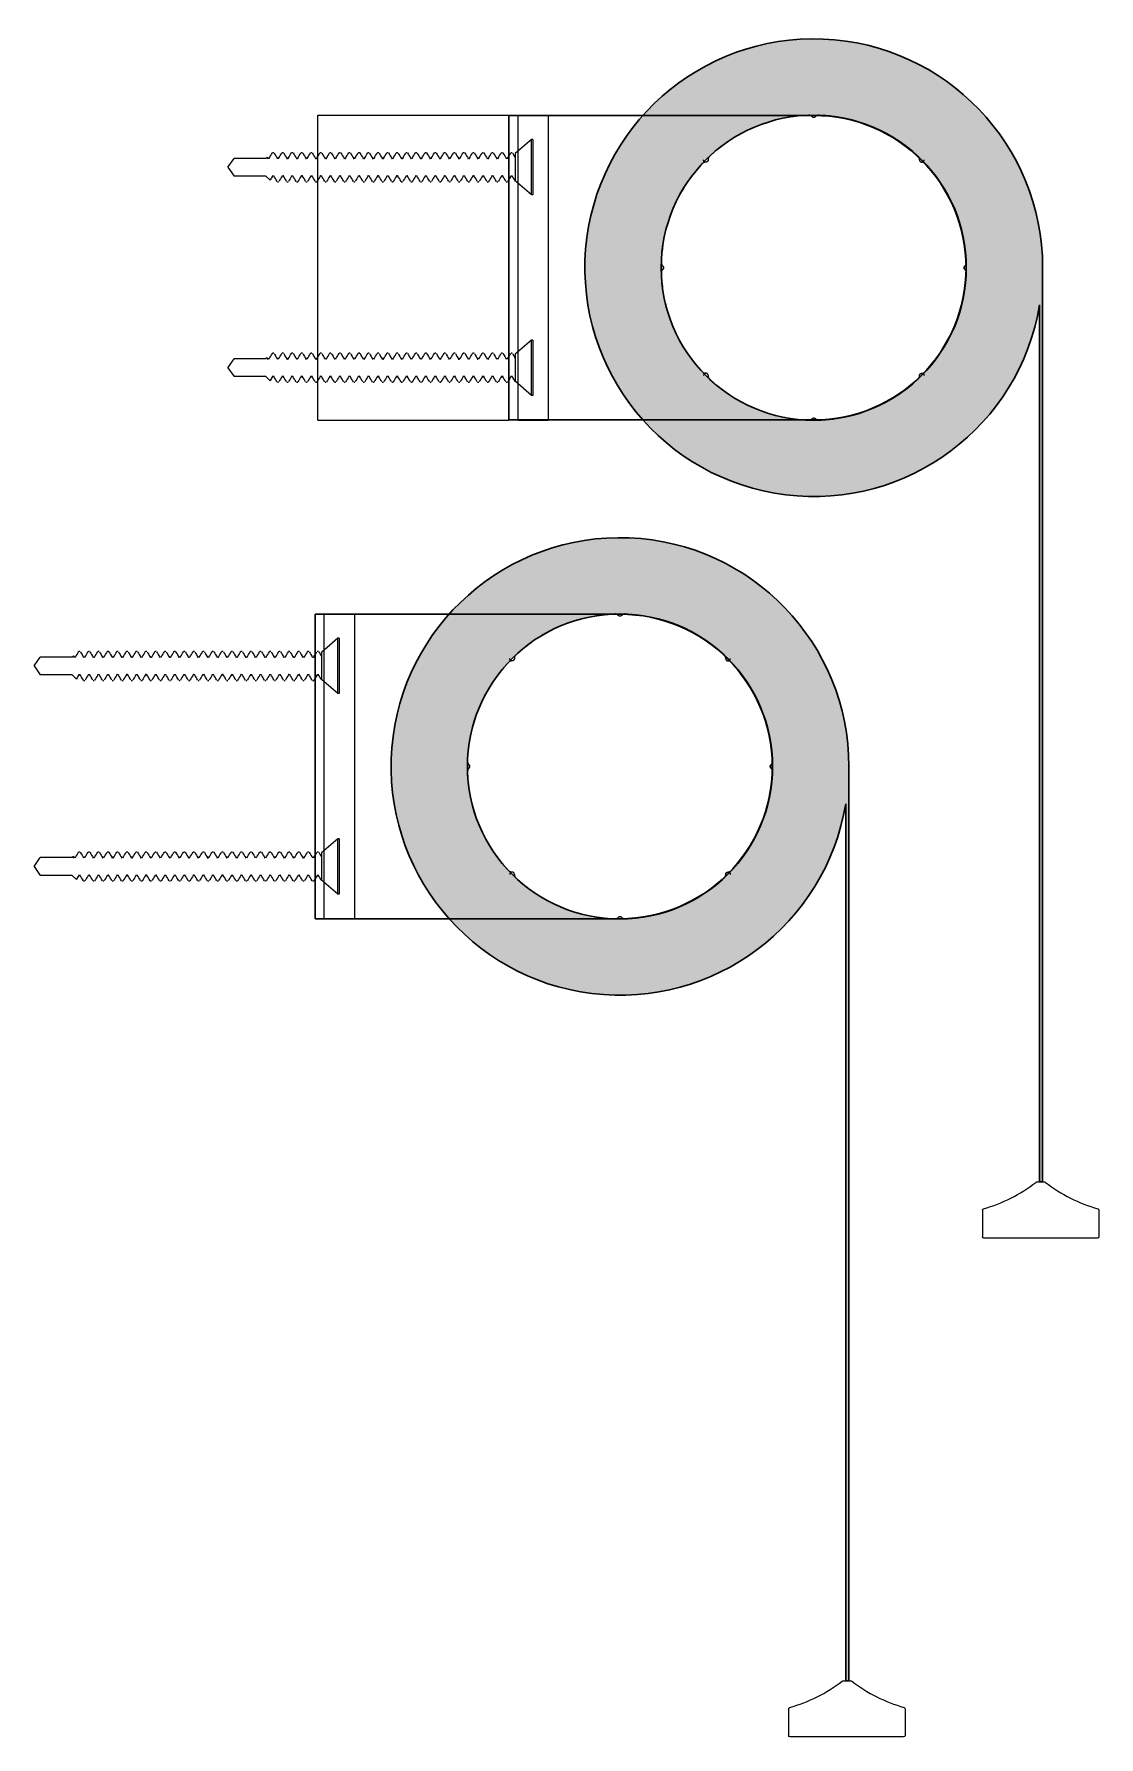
# Model space of a CAD drawing. Header units: inches. Extents: x 0 to 7, y 0 to 11.2.
import ezdxf

# ---------------------------------------------------------------- set-up
doc = ezdxf.new("R2010")
doc.units = ezdxf.units.IN
doc.header["$LTSCALE"] = 0.5
doc.header["$MEASUREMENT"] = 0
doc.linetypes.add('HIDDEN', pattern=[0.2, 0.1, -0.1])
doc.linetypes.add('HIDDEN2', pattern=[0.1875, 0.125, -0.0625])
for name, color, linetype, lineweight in [('FABRIC-ROLL', 7, 'Continuous', 30), ('HEMBAR-ENDCAP', 7, 'Continuous', 9), ('SHADE-BRACKET', 7, 'Continuous', 30), ('SHADE-BRACKET_SCREW', 7, 'Continuous', 5), ('SUB-BRACKET', 7, 'Continuous', 18), ('TUBE', 7, 'HIDDEN2', 18)]:
    doc.layers.add(name, color=color, linetype=linetype, lineweight=lineweight)

# ---------------------------------------------------------------- blocks, each defined once
blk = doc.blocks.new('SCREWS-085601')
at = {"layer": 'SHADE-BRACKET_SCREW', "extrusion": (0, 1, 0)}
for p, q in [((-3.938, 4.823), (-3.946, 4.823)), ((-3.875, 4.823), (-3.883, 4.823)), ((-3.813, 4.823), (-3.821, 4.823)), ((-3.75, 4.823), (-3.758, 4.823)), ((-3.688, 4.823), (-3.696, 4.823)), ((-3.625, 4.823), (-3.633, 4.823)), ((-3.563, 4.823), (-3.571, 4.823)), ((-3.5, 4.823), (-3.508, 4.823)), ((-3.438, 4.823), (-3.446, 4.823)), ((-3.375, 4.823), (-3.383, 4.823)), ((-3.313, 4.823), (-3.321, 4.823)), ((-3.25, 4.823), (-3.258, 4.823)), ((-3.188, 4.823), (-3.196, 4.823)), ((-3.125, 4.823), (-3.133, 4.823)), ((-3.063, 4.823), (-3.071, 4.823)), ((-3, 4.823), (-3.008, 4.823)), ((-2.938, 4.823), (-2.946, 4.823)), ((-2.875, 4.823), (-2.883, 4.823)), ((-2.813, 4.823), (-2.821, 4.823)), ((-2.75, 4.823), (-2.758, 4.823)), ((-2.688, 4.823), (-2.696, 4.823)), ((-2.625, 4.823), (-2.633, 4.823)), ((-2.563, 4.823), (-2.571, 4.823)), ((-2.5, 4.823), (-2.508, 4.823)), ((-2.438, 4.823), (-2.446, 4.823)), ((-2.375, 4.823), (-2.383, 4.823)), ((-2.249, 4.909), (-2.355, 4.817)), ((-2.355, 4.817), (-2.355, 4.639)), ((-2.249, 4.547), (-2.249, 4.909)), ((-2.239, 4.909), (-2.249, 4.909)), ((-2.239, 4.909), (-2.239, 4.547)), ((-4.239, 4.728), (-4.198, 4.786)), ((-4.239, 4.728), (-4.198, 4.67)), ((-3.989, 4.786), (-4.198, 4.786)), ((-3.981, 4.794), (-3.989, 4.786)), ((-3.973, 4.783), (-3.981, 4.794)), ((-3.967, 4.786), (-3.977, 4.786)), ((-3.904, 4.786), (-3.917, 4.786)), ((-3.842, 4.786), (-3.854, 4.786)), ((-3.779, 4.786), (-3.792, 4.786)), ((-3.717, 4.786), (-3.729, 4.786)), ((-3.654, 4.786), (-3.667, 4.786)), ((-3.592, 4.786), (-3.604, 4.786)), ((-3.529, 4.786), (-3.542, 4.786)), ((-3.467, 4.786), (-3.479, 4.786)), ((-3.404, 4.786), (-3.417, 4.786)), ((-3.342, 4.786), (-3.354, 4.786)), ((-3.279, 4.786), (-3.292, 4.786)), ((-3.217, 4.786), (-3.229, 4.786)), ((-3.154, 4.786), (-3.167, 4.786)), ((-3.092, 4.786), (-3.104, 4.786)), ((-3.029, 4.786), (-3.042, 4.786)), ((-2.967, 4.786), (-2.979, 4.786)), ((-2.904, 4.786), (-2.917, 4.786)), ((-2.842, 4.786), (-2.854, 4.786)), ((-2.779, 4.786), (-2.792, 4.786)), ((-2.717, 4.786), (-2.729, 4.786)), ((-2.654, 4.786), (-2.667, 4.786)), ((-2.592, 4.786), (-2.604, 4.786)), ((-2.529, 4.786), (-2.542, 4.786)), ((-2.467, 4.786), (-2.479, 4.786)), ((-2.404, 4.786), (-2.417, 4.786)), ((-3.989, 4.67), (-4.198, 4.67)), ((-3.963, 4.644), (-3.989, 4.67)), ((-3.935, 4.67), (-3.948, 4.67)), ((-3.914, 4.633), (-3.906, 4.633)), ((-3.873, 4.67), (-3.885, 4.67)), ((-3.852, 4.633), (-3.844, 4.633)), ((-3.81, 4.67), (-3.823, 4.67)), ((-3.789, 4.633), (-3.781, 4.633)), ((-3.748, 4.67), (-3.76, 4.67)), ((-3.727, 4.633), (-3.719, 4.633)), ((-3.685, 4.67), (-3.698, 4.67)), ((-3.664, 4.633), (-3.656, 4.633)), ((-3.623, 4.67), (-3.635, 4.67)), ((-3.602, 4.633), (-3.594, 4.633)), ((-3.56, 4.67), (-3.573, 4.67)), ((-3.539, 4.633), (-3.531, 4.633)), ((-3.498, 4.67), (-3.51, 4.67)), ((-3.477, 4.633), (-3.469, 4.633)), ((-3.435, 4.67), (-3.448, 4.67)), ((-3.414, 4.633), (-3.406, 4.633)), ((-3.373, 4.67), (-3.385, 4.67)), ((-3.352, 4.633), (-3.344, 4.633)), ((-3.31, 4.67), (-3.323, 4.67)), ((-3.289, 4.633), (-3.281, 4.633)), ((-3.248, 4.67), (-3.26, 4.67)), ((-3.227, 4.633), (-3.219, 4.633)), ((-3.185, 4.67), (-3.198, 4.67)), ((-3.164, 4.633), (-3.156, 4.633)), ((-3.123, 4.67), (-3.135, 4.67)), ((-3.102, 4.633), (-3.094, 4.633)), ((-3.06, 4.67), (-3.073, 4.67)), ((-3.039, 4.633), (-3.031, 4.633)), ((-2.998, 4.67), (-3.01, 4.67)), ((-2.977, 4.633), (-2.969, 4.633)), ((-2.935, 4.67), (-2.948, 4.67)), ((-2.914, 4.633), (-2.906, 4.633)), ((-2.873, 4.67), (-2.885, 4.67)), ((-2.852, 4.633), (-2.844, 4.633)), ((-2.81, 4.67), (-2.823, 4.67)), ((-2.789, 4.633), (-2.781, 4.633)), ((-2.748, 4.67), (-2.76, 4.67)), ((-2.727, 4.633), (-2.719, 4.633)), ((-2.685, 4.67), (-2.698, 4.67)), ((-2.664, 4.633), (-2.656, 4.633)), ((-2.623, 4.67), (-2.635, 4.67)), ((-2.602, 4.633), (-2.594, 4.633)), ((-2.56, 4.67), (-2.573, 4.67)), ((-2.539, 4.633), (-2.531, 4.633)), ((-2.498, 4.67), (-2.51, 4.67)), ((-2.477, 4.633), (-2.469, 4.633)), ((-2.435, 4.67), (-2.448, 4.67)), ((-2.414, 4.633), (-2.406, 4.633)), ((-2.373, 4.67), (-2.385, 4.67)), ((-2.249, 4.547), (-2.355, 4.639)), ((-2.239, 4.547), (-2.249, 4.547)), ((-2.249, 3.594), (-2.355, 3.502)), ((-2.249, 3.232), (-2.249, 3.594)), ((-2.239, 3.594), (-2.249, 3.594)), ((-2.239, 3.594), (-2.239, 3.232)), ((-4.239, 3.413), (-4.198, 3.471)), ((-3.989, 3.471), (-4.198, 3.471)), ((-3.981, 3.479), (-3.989, 3.471)), ((-3.973, 3.468), (-3.981, 3.479)), ((-3.967, 3.471), (-3.977, 3.471)), ((-3.938, 3.508), (-3.946, 3.508)), ((-3.904, 3.471), (-3.917, 3.471)), ((-3.875, 3.508), (-3.883, 3.508)), ((-3.842, 3.471), (-3.854, 3.471)), ((-3.813, 3.508), (-3.821, 3.508)), ((-3.779, 3.471), (-3.792, 3.471)), ((-3.75, 3.508), (-3.758, 3.508)), ((-3.717, 3.471), (-3.729, 3.471)), ((-3.688, 3.508), (-3.696, 3.508)), ((-3.654, 3.471), (-3.667, 3.471)), ((-3.625, 3.508), (-3.633, 3.508)), ((-3.592, 3.471), (-3.604, 3.471)), ((-3.563, 3.508), (-3.571, 3.508)), ((-3.529, 3.471), (-3.542, 3.471)), ((-3.5, 3.508), (-3.508, 3.508)), ((-3.467, 3.471), (-3.479, 3.471)), ((-3.438, 3.508), (-3.446, 3.508)), ((-3.404, 3.471), (-3.417, 3.471)), ((-3.375, 3.508), (-3.383, 3.508)), ((-3.342, 3.471), (-3.354, 3.471)), ((-3.313, 3.508), (-3.321, 3.508)), ((-3.279, 3.471), (-3.292, 3.471)), ((-3.25, 3.508), (-3.258, 3.508)), ((-3.217, 3.471), (-3.229, 3.471)), ((-3.188, 3.508), (-3.196, 3.508)), ((-3.154, 3.471), (-3.167, 3.471)), ((-3.125, 3.508), (-3.133, 3.508)), ((-3.092, 3.471), (-3.104, 3.471)), ((-3.063, 3.508), (-3.071, 3.508)), ((-3.029, 3.471), (-3.042, 3.471)), ((-3, 3.508), (-3.008, 3.508)), ((-2.967, 3.471), (-2.979, 3.471)), ((-2.938, 3.508), (-2.946, 3.508)), ((-2.904, 3.471), (-2.917, 3.471)), ((-2.875, 3.508), (-2.883, 3.508)), ((-2.842, 3.471), (-2.854, 3.471)), ((-2.813, 3.508), (-2.821, 3.508)), ((-2.779, 3.471), (-2.792, 3.471)), ((-2.75, 3.508), (-2.758, 3.508)), ((-2.717, 3.471), (-2.729, 3.471)), ((-2.688, 3.508), (-2.696, 3.508)), ((-2.654, 3.471), (-2.667, 3.471)), ((-2.625, 3.508), (-2.633, 3.508)), ((-2.592, 3.471), (-2.604, 3.471)), ((-2.563, 3.508), (-2.571, 3.508)), ((-2.529, 3.471), (-2.542, 3.471)), ((-2.5, 3.508), (-2.508, 3.508)), ((-2.467, 3.471), (-2.479, 3.471)), ((-2.438, 3.508), (-2.446, 3.508)), ((-2.404, 3.471), (-2.417, 3.471)), ((-2.375, 3.508), (-2.383, 3.508)), ((-2.355, 3.502), (-2.355, 3.324)), ((-4.239, 3.413), (-4.198, 3.355)), ((-3.989, 3.355), (-4.198, 3.355)), ((-3.963, 3.329), (-3.989, 3.355)), ((-3.935, 3.355), (-3.948, 3.355)), ((-3.873, 3.355), (-3.885, 3.355)), ((-3.81, 3.355), (-3.823, 3.355)), ((-3.748, 3.355), (-3.76, 3.355)), ((-3.685, 3.355), (-3.698, 3.355)), ((-3.623, 3.355), (-3.635, 3.355)), ((-3.56, 3.355), (-3.573, 3.355)), ((-3.498, 3.355), (-3.51, 3.355)), ((-3.435, 3.355), (-3.448, 3.355)), ((-3.373, 3.355), (-3.385, 3.355)), ((-3.31, 3.355), (-3.323, 3.355)), ((-3.248, 3.355), (-3.26, 3.355)), ((-3.185, 3.355), (-3.198, 3.355)), ((-3.123, 3.355), (-3.135, 3.355)), ((-3.06, 3.355), (-3.073, 3.355)), ((-2.998, 3.355), (-3.01, 3.355)), ((-2.935, 3.355), (-2.948, 3.355)), ((-2.873, 3.355), (-2.885, 3.355)), ((-2.81, 3.355), (-2.823, 3.355)), ((-2.748, 3.355), (-2.76, 3.355)), ((-2.685, 3.355), (-2.698, 3.355)), ((-2.623, 3.355), (-2.635, 3.355)), ((-2.56, 3.355), (-2.573, 3.355)), ((-2.498, 3.355), (-2.51, 3.355)), ((-2.435, 3.355), (-2.448, 3.355)), ((-2.373, 3.355), (-2.385, 3.355)), ((-3.914, 3.318), (-3.906, 3.318)), ((-3.852, 3.318), (-3.844, 3.318)), ((-3.789, 3.318), (-3.781, 3.318)), ((-3.727, 3.318), (-3.719, 3.318)), ((-3.664, 3.318), (-3.656, 3.318)), ((-3.602, 3.318), (-3.594, 3.318)), ((-3.539, 3.318), (-3.531, 3.318)), ((-3.477, 3.318), (-3.469, 3.318)), ((-3.414, 3.318), (-3.406, 3.318)), ((-3.352, 3.318), (-3.344, 3.318)), ((-3.289, 3.318), (-3.281, 3.318)), ((-3.227, 3.318), (-3.219, 3.318)), ((-3.164, 3.318), (-3.156, 3.318)), ((-3.102, 3.318), (-3.094, 3.318)), ((-3.039, 3.318), (-3.031, 3.318)), ((-2.977, 3.318), (-2.969, 3.318)), ((-2.914, 3.318), (-2.906, 3.318)), ((-2.852, 3.318), (-2.844, 3.318)), ((-2.789, 3.318), (-2.781, 3.318)), ((-2.727, 3.318), (-2.719, 3.318)), ((-2.664, 3.318), (-2.656, 3.318)), ((-2.602, 3.318), (-2.594, 3.318)), ((-2.539, 3.318), (-2.531, 3.318)), ((-2.477, 3.318), (-2.469, 3.318)), ((-2.414, 3.318), (-2.406, 3.318)), ((-2.249, 3.232), (-2.355, 3.324)), ((-2.239, 3.232), (-2.249, 3.232)), ((-3.519, 1.639), (-3.625, 1.547)), ((-3.519, 1.277), (-3.519, 1.639)), ((-3.509, 1.639), (-3.519, 1.639)), ((-3.509, 1.639), (-3.509, 1.277)), ((-5.509, 1.458), (-5.468, 1.516)), ((-5.509, 1.458), (-5.468, 1.4)), ((-5.259, 1.516), (-5.468, 1.516)), ((-5.251, 1.524), (-5.259, 1.516)), ((-5.243, 1.513), (-5.251, 1.524)), ((-5.237, 1.516), (-5.247, 1.516)), ((-5.208, 1.553), (-5.216, 1.553)), ((-5.174, 1.516), (-5.187, 1.516)), ((-5.145, 1.553), (-5.153, 1.553)), ((-5.112, 1.516), (-5.124, 1.516)), ((-5.083, 1.553), (-5.091, 1.553)), ((-5.049, 1.516), (-5.062, 1.516)), ((-5.02, 1.553), (-5.028, 1.553)), ((-4.987, 1.516), (-4.999, 1.516)), ((-4.958, 1.553), (-4.966, 1.553)), ((-4.924, 1.516), (-4.937, 1.516)), ((-4.895, 1.553), (-4.903, 1.553)), ((-4.862, 1.516), (-4.874, 1.516)), ((-4.833, 1.553), (-4.841, 1.553)), ((-4.799, 1.516), (-4.812, 1.516)), ((-4.77, 1.553), (-4.778, 1.553)), ((-4.737, 1.516), (-4.749, 1.516)), ((-4.708, 1.553), (-4.716, 1.553)), ((-4.674, 1.516), (-4.687, 1.516)), ((-4.645, 1.553), (-4.653, 1.553)), ((-4.612, 1.516), (-4.624, 1.516)), ((-4.583, 1.553), (-4.591, 1.553)), ((-4.549, 1.516), (-4.562, 1.516)), ((-4.52, 1.553), (-4.528, 1.553)), ((-4.487, 1.516), (-4.499, 1.516)), ((-4.458, 1.553), (-4.466, 1.553)), ((-4.424, 1.516), (-4.437, 1.516)), ((-4.395, 1.553), (-4.403, 1.553)), ((-4.362, 1.516), (-4.374, 1.516)), ((-4.333, 1.553), (-4.341, 1.553)), ((-4.299, 1.516), (-4.312, 1.516)), ((-4.27, 1.553), (-4.278, 1.553)), ((-4.237, 1.516), (-4.249, 1.516)), ((-4.208, 1.553), (-4.216, 1.553)), ((-4.174, 1.516), (-4.187, 1.516)), ((-4.145, 1.553), (-4.153, 1.553)), ((-4.112, 1.516), (-4.124, 1.516)), ((-4.083, 1.553), (-4.091, 1.553)), ((-4.049, 1.516), (-4.062, 1.516)), ((-4.02, 1.553), (-4.028, 1.553)), ((-3.987, 1.516), (-3.999, 1.516)), ((-3.958, 1.553), (-3.966, 1.553)), ((-3.924, 1.516), (-3.937, 1.516)), ((-3.895, 1.553), (-3.903, 1.553)), ((-3.862, 1.516), (-3.874, 1.516)), ((-3.833, 1.553), (-3.841, 1.553)), ((-3.799, 1.516), (-3.812, 1.516)), ((-3.77, 1.553), (-3.778, 1.553)), ((-3.737, 1.516), (-3.749, 1.516)), ((-3.708, 1.553), (-3.716, 1.553)), ((-3.674, 1.516), (-3.687, 1.516)), ((-3.645, 1.553), (-3.653, 1.553)), ((-3.625, 1.547), (-3.625, 1.369)), ((-5.259, 1.4), (-5.468, 1.4)), ((-5.233, 1.374), (-5.259, 1.4)), ((-5.205, 1.4), (-5.218, 1.4)), ((-5.184, 1.363), (-5.176, 1.363)), ((-5.143, 1.4), (-5.155, 1.4)), ((-5.122, 1.363), (-5.114, 1.363)), ((-5.08, 1.4), (-5.093, 1.4)), ((-5.059, 1.363), (-5.051, 1.363)), ((-5.018, 1.4), (-5.03, 1.4)), ((-4.997, 1.363), (-4.989, 1.363)), ((-4.955, 1.4), (-4.968, 1.4)), ((-4.934, 1.363), (-4.926, 1.363)), ((-4.893, 1.4), (-4.905, 1.4)), ((-4.872, 1.363), (-4.864, 1.363)), ((-4.83, 1.4), (-4.843, 1.4)), ((-4.809, 1.363), (-4.801, 1.363)), ((-4.768, 1.4), (-4.78, 1.4)), ((-4.747, 1.363), (-4.739, 1.363)), ((-4.705, 1.4), (-4.718, 1.4)), ((-4.684, 1.363), (-4.676, 1.363)), ((-4.643, 1.4), (-4.655, 1.4)), ((-4.622, 1.363), (-4.614, 1.363)), ((-4.58, 1.4), (-4.593, 1.4)), ((-4.559, 1.363), (-4.551, 1.363)), ((-4.518, 1.4), (-4.53, 1.4)), ((-4.497, 1.363), (-4.489, 1.363)), ((-4.455, 1.4), (-4.468, 1.4)), ((-4.434, 1.363), (-4.426, 1.363)), ((-4.393, 1.4), (-4.405, 1.4)), ((-4.372, 1.363), (-4.364, 1.363)), ((-4.33, 1.4), (-4.343, 1.4)), ((-4.309, 1.363), (-4.301, 1.363)), ((-4.268, 1.4), (-4.28, 1.4)), ((-4.247, 1.363), (-4.239, 1.363)), ((-4.205, 1.4), (-4.218, 1.4)), ((-4.184, 1.363), (-4.176, 1.363)), ((-4.143, 1.4), (-4.155, 1.4)), ((-4.122, 1.363), (-4.114, 1.363)), ((-4.08, 1.4), (-4.093, 1.4)), ((-4.059, 1.363), (-4.051, 1.363)), ((-4.018, 1.4), (-4.03, 1.4)), ((-3.997, 1.363), (-3.989, 1.363)), ((-3.955, 1.4), (-3.968, 1.4)), ((-3.934, 1.363), (-3.926, 1.363)), ((-3.893, 1.4), (-3.905, 1.4)), ((-3.872, 1.363), (-3.864, 1.363)), ((-3.83, 1.4), (-3.843, 1.4)), ((-3.809, 1.363), (-3.801, 1.363)), ((-3.768, 1.4), (-3.78, 1.4)), ((-3.747, 1.363), (-3.739, 1.363)), ((-3.705, 1.4), (-3.718, 1.4)), ((-3.684, 1.363), (-3.676, 1.363)), ((-3.643, 1.4), (-3.655, 1.4)), ((-3.519, 1.277), (-3.625, 1.369)), ((-3.509, 1.277), (-3.519, 1.277)), ((-5.208, 0.238), (-5.216, 0.238)), ((-5.145, 0.238), (-5.153, 0.238)), ((-5.083, 0.238), (-5.091, 0.238)), ((-5.02, 0.238), (-5.028, 0.238)), ((-4.958, 0.238), (-4.966, 0.238)), ((-4.895, 0.238), (-4.903, 0.238)), ((-4.833, 0.238), (-4.841, 0.238)), ((-4.77, 0.238), (-4.778, 0.238)), ((-4.708, 0.238), (-4.716, 0.238)), ((-4.645, 0.238), (-4.653, 0.238)), ((-4.583, 0.238), (-4.591, 0.238)), ((-4.52, 0.238), (-4.528, 0.238)), ((-4.458, 0.238), (-4.466, 0.238)), ((-4.395, 0.238), (-4.403, 0.238)), ((-4.333, 0.238), (-4.341, 0.238)), ((-4.27, 0.238), (-4.278, 0.238)), ((-4.208, 0.238), (-4.216, 0.238)), ((-4.145, 0.238), (-4.153, 0.238)), ((-4.083, 0.238), (-4.091, 0.238)), ((-4.02, 0.238), (-4.028, 0.238)), ((-3.958, 0.238), (-3.966, 0.238)), ((-3.895, 0.238), (-3.903, 0.238)), ((-3.833, 0.238), (-3.841, 0.238)), ((-3.77, 0.238), (-3.778, 0.238)), ((-3.708, 0.238), (-3.716, 0.238)), ((-3.645, 0.238), (-3.653, 0.238)), ((-3.519, 0.324), (-3.625, 0.232)), ((-3.625, 0.232), (-3.625, 0.054)), ((-3.519, -0.038), (-3.519, 0.324)), ((-3.509, 0.324), (-3.519, 0.324)), ((-3.509, 0.324), (-3.509, -0.038)), ((-5.509, 0.143), (-5.468, 0.201)), ((-5.509, 0.143), (-5.468, 0.085)), ((-5.259, 0.201), (-5.468, 0.201)), ((-5.251, 0.209), (-5.259, 0.201)), ((-5.243, 0.198), (-5.251, 0.209)), ((-5.237, 0.201), (-5.247, 0.201)), ((-5.174, 0.201), (-5.187, 0.201)), ((-5.112, 0.201), (-5.124, 0.201)), ((-5.049, 0.201), (-5.062, 0.201)), ((-4.987, 0.201), (-4.999, 0.201)), ((-4.924, 0.201), (-4.937, 0.201)), ((-4.862, 0.201), (-4.874, 0.201)), ((-4.799, 0.201), (-4.812, 0.201)), ((-4.737, 0.201), (-4.749, 0.201)), ((-4.674, 0.201), (-4.687, 0.201)), ((-4.612, 0.201), (-4.624, 0.201)), ((-4.549, 0.201), (-4.562, 0.201)), ((-4.487, 0.201), (-4.499, 0.201)), ((-4.424, 0.201), (-4.437, 0.201)), ((-4.362, 0.201), (-4.374, 0.201)), ((-4.299, 0.201), (-4.312, 0.201)), ((-4.237, 0.201), (-4.249, 0.201)), ((-4.174, 0.201), (-4.187, 0.201)), ((-4.112, 0.201), (-4.124, 0.201)), ((-4.049, 0.201), (-4.062, 0.201)), ((-3.987, 0.201), (-3.999, 0.201)), ((-3.924, 0.201), (-3.937, 0.201)), ((-3.862, 0.201), (-3.874, 0.201)), ((-3.799, 0.201), (-3.812, 0.201)), ((-3.737, 0.201), (-3.749, 0.201)), ((-3.674, 0.201), (-3.687, 0.201)), ((-5.259, 0.085), (-5.468, 0.085)), ((-5.233, 0.059), (-5.259, 0.085)), ((-5.205, 0.085), (-5.218, 0.085)), ((-5.184, 0.048), (-5.176, 0.048)), ((-5.143, 0.085), (-5.155, 0.085)), ((-5.122, 0.048), (-5.114, 0.048)), ((-5.08, 0.085), (-5.093, 0.085)), ((-5.059, 0.048), (-5.051, 0.048)), ((-5.018, 0.085), (-5.03, 0.085)), ((-4.997, 0.048), (-4.989, 0.048)), ((-4.955, 0.085), (-4.968, 0.085)), ((-4.934, 0.048), (-4.926, 0.048)), ((-4.893, 0.085), (-4.905, 0.085)), ((-4.872, 0.048), (-4.864, 0.048)), ((-4.83, 0.085), (-4.843, 0.085)), ((-4.809, 0.048), (-4.801, 0.048)), ((-4.768, 0.085), (-4.78, 0.085)), ((-4.747, 0.048), (-4.739, 0.048)), ((-4.705, 0.085), (-4.718, 0.085)), ((-4.684, 0.048), (-4.676, 0.048)), ((-4.643, 0.085), (-4.655, 0.085)), ((-4.622, 0.048), (-4.614, 0.048)), ((-4.58, 0.085), (-4.593, 0.085)), ((-4.559, 0.048), (-4.551, 0.048)), ((-4.518, 0.085), (-4.53, 0.085)), ((-4.497, 0.048), (-4.489, 0.048)), ((-4.455, 0.085), (-4.468, 0.085)), ((-4.434, 0.048), (-4.426, 0.048)), ((-4.393, 0.085), (-4.405, 0.085)), ((-4.372, 0.048), (-4.364, 0.048)), ((-4.33, 0.085), (-4.343, 0.085)), ((-4.309, 0.048), (-4.301, 0.048)), ((-4.268, 0.085), (-4.28, 0.085)), ((-4.247, 0.048), (-4.239, 0.048)), ((-4.205, 0.085), (-4.218, 0.085)), ((-4.184, 0.048), (-4.176, 0.048)), ((-4.143, 0.085), (-4.155, 0.085)), ((-4.122, 0.048), (-4.114, 0.048)), ((-4.08, 0.085), (-4.093, 0.085)), ((-4.059, 0.048), (-4.051, 0.048)), ((-4.018, 0.085), (-4.03, 0.085)), ((-3.997, 0.048), (-3.989, 0.048)), ((-3.955, 0.085), (-3.968, 0.085)), ((-3.934, 0.048), (-3.926, 0.048)), ((-3.893, 0.085), (-3.905, 0.085)), ((-3.872, 0.048), (-3.864, 0.048)), ((-3.83, 0.085), (-3.843, 0.085)), ((-3.809, 0.048), (-3.801, 0.048)), ((-3.768, 0.085), (-3.78, 0.085)), ((-3.747, 0.048), (-3.739, 0.048)), ((-3.705, 0.085), (-3.718, 0.085)), ((-3.684, 0.048), (-3.676, 0.048)), ((-3.643, 0.085), (-3.655, 0.085)), ((-3.519, -0.038), (-3.625, 0.054)), ((-3.509, -0.038), (-3.519, -0.038))]:
    blk.add_line(p, q, dxfattribs=at)
at = {"layer": 'SHADE-BRACKET_SCREW'}
for points in [[(-3.968, 4.786), (-3.961, 4.798), (-3.954, 4.81), (-3.947, 4.821)], [(-3.936, 4.821), (-3.928, 4.809), (-3.921, 4.796), (-3.914, 4.784)], [(-3.906, 4.786), (-3.899, 4.798), (-3.892, 4.81), (-3.885, 4.821)], [(-3.873, 4.821), (-3.866, 4.809), (-3.859, 4.796), (-3.851, 4.784)], [(-3.843, 4.786), (-3.836, 4.798), (-3.829, 4.81), (-3.822, 4.821)], [(-3.811, 4.821), (-3.803, 4.809), (-3.796, 4.796), (-3.789, 4.784)], [(-3.781, 4.786), (-3.774, 4.798), (-3.767, 4.81), (-3.76, 4.821)], [(-3.748, 4.821), (-3.741, 4.809), (-3.734, 4.796), (-3.726, 4.784)], [(-3.718, 4.786), (-3.711, 4.798), (-3.704, 4.81), (-3.697, 4.821)], [(-3.686, 4.821), (-3.678, 4.809), (-3.671, 4.796), (-3.664, 4.784)], [(-3.656, 4.786), (-3.649, 4.798), (-3.642, 4.81), (-3.635, 4.821)], [(-3.623, 4.821), (-3.616, 4.809), (-3.609, 4.796), (-3.601, 4.784)], [(-3.593, 4.786), (-3.586, 4.798), (-3.579, 4.81), (-3.572, 4.821)], [(-3.561, 4.821), (-3.553, 4.809), (-3.546, 4.796), (-3.539, 4.784)], [(-3.531, 4.786), (-3.524, 4.798), (-3.517, 4.81), (-3.51, 4.821)], [(-3.498, 4.821), (-3.491, 4.809), (-3.484, 4.796), (-3.476, 4.784)], [(-3.468, 4.786), (-3.461, 4.798), (-3.454, 4.81), (-3.447, 4.821)], [(-3.436, 4.821), (-3.428, 4.809), (-3.421, 4.796), (-3.414, 4.784)], [(-3.406, 4.786), (-3.399, 4.798), (-3.392, 4.81), (-3.385, 4.821)], [(-3.373, 4.821), (-3.366, 4.809), (-3.359, 4.796), (-3.351, 4.784)], [(-3.343, 4.786), (-3.336, 4.798), (-3.329, 4.81), (-3.322, 4.821)], [(-3.311, 4.821), (-3.303, 4.809), (-3.296, 4.796), (-3.289, 4.784)], [(-3.281, 4.786), (-3.274, 4.798), (-3.267, 4.81), (-3.26, 4.821)], [(-3.248, 4.821), (-3.241, 4.809), (-3.234, 4.796), (-3.226, 4.784)], [(-3.218, 4.786), (-3.211, 4.798), (-3.204, 4.81), (-3.197, 4.821)], [(-3.186, 4.821), (-3.178, 4.809), (-3.171, 4.796), (-3.164, 4.784)], [(-3.156, 4.786), (-3.149, 4.798), (-3.142, 4.81), (-3.135, 4.821)], [(-3.123, 4.821), (-3.116, 4.809), (-3.109, 4.796), (-3.101, 4.784)], [(-3.093, 4.786), (-3.086, 4.798), (-3.079, 4.81), (-3.072, 4.821)], [(-3.061, 4.821), (-3.053, 4.809), (-3.046, 4.796), (-3.039, 4.784)], [(-3.031, 4.786), (-3.024, 4.798), (-3.017, 4.81), (-3.01, 4.821)], [(-2.998, 4.821), (-2.991, 4.809), (-2.984, 4.796), (-2.976, 4.784)], [(-2.968, 4.786), (-2.961, 4.798), (-2.954, 4.81), (-2.947, 4.821)], [(-2.936, 4.821), (-2.928, 4.809), (-2.921, 4.796), (-2.914, 4.784)], [(-2.906, 4.786), (-2.899, 4.798), (-2.892, 4.81), (-2.885, 4.821)], [(-2.873, 4.821), (-2.866, 4.809), (-2.859, 4.796), (-2.851, 4.784)], [(-2.843, 4.786), (-2.836, 4.798), (-2.829, 4.81), (-2.822, 4.821)], [(-2.811, 4.821), (-2.803, 4.809), (-2.796, 4.796), (-2.789, 4.784)], [(-2.781, 4.786), (-2.774, 4.798), (-2.767, 4.81), (-2.76, 4.821)], [(-2.748, 4.821), (-2.741, 4.809), (-2.734, 4.796), (-2.726, 4.784)], [(-2.718, 4.786), (-2.711, 4.798), (-2.704, 4.81), (-2.697, 4.821)], [(-2.686, 4.821), (-2.678, 4.809), (-2.671, 4.796), (-2.664, 4.784)], [(-2.656, 4.786), (-2.649, 4.798), (-2.642, 4.81), (-2.635, 4.821)], [(-2.623, 4.821), (-2.616, 4.809), (-2.609, 4.796), (-2.601, 4.784)], [(-2.593, 4.786), (-2.586, 4.798), (-2.579, 4.81), (-2.572, 4.821)], [(-2.561, 4.821), (-2.553, 4.809), (-2.546, 4.796), (-2.539, 4.784)], [(-2.531, 4.786), (-2.524, 4.798), (-2.517, 4.81), (-2.51, 4.821)], [(-2.498, 4.821), (-2.491, 4.809), (-2.484, 4.796), (-2.476, 4.784)], [(-2.468, 4.786), (-2.461, 4.798), (-2.454, 4.81), (-2.447, 4.821)], [(-2.436, 4.821), (-2.428, 4.809), (-2.421, 4.796), (-2.414, 4.784)], [(-2.399, 4.798), (-2.394, 4.806), (-2.389, 4.814), (-2.385, 4.821)], [(-2.373, 4.821), (-2.367, 4.811), (-2.361, 4.8), (-2.355, 4.79)], [(-3.907, 4.784), (-3.907, 4.785), (-3.906, 4.786), (-3.906, 4.786)], [(-3.845, 4.784), (-3.844, 4.785), (-3.844, 4.786), (-3.843, 4.786)], [(-3.782, 4.784), (-3.782, 4.785), (-3.781, 4.786), (-3.781, 4.786)], [(-3.72, 4.784), (-3.719, 4.785), (-3.719, 4.786), (-3.718, 4.786)], [(-3.657, 4.784), (-3.657, 4.785), (-3.656, 4.786), (-3.656, 4.786)], [(-3.595, 4.784), (-3.594, 4.785), (-3.594, 4.786), (-3.593, 4.786)], [(-3.532, 4.784), (-3.532, 4.785), (-3.531, 4.786), (-3.531, 4.786)], [(-3.47, 4.784), (-3.469, 4.785), (-3.469, 4.786), (-3.468, 4.786)], [(-3.407, 4.784), (-3.407, 4.785), (-3.406, 4.786), (-3.406, 4.786)], [(-3.345, 4.784), (-3.344, 4.785), (-3.344, 4.786), (-3.343, 4.786)], [(-3.282, 4.784), (-3.282, 4.785), (-3.281, 4.786), (-3.281, 4.786)], [(-3.22, 4.784), (-3.219, 4.785), (-3.219, 4.786), (-3.218, 4.786)], [(-3.157, 4.784), (-3.157, 4.785), (-3.156, 4.786), (-3.156, 4.786)], [(-3.095, 4.784), (-3.094, 4.785), (-3.094, 4.786), (-3.093, 4.786)], [(-3.032, 4.784), (-3.032, 4.785), (-3.031, 4.786), (-3.031, 4.786)], [(-2.97, 4.784), (-2.969, 4.785), (-2.969, 4.786), (-2.968, 4.786)], [(-2.907, 4.784), (-2.907, 4.785), (-2.906, 4.786), (-2.906, 4.786)], [(-2.845, 4.784), (-2.844, 4.785), (-2.844, 4.786), (-2.843, 4.786)], [(-2.782, 4.784), (-2.782, 4.785), (-2.781, 4.786), (-2.781, 4.786)], [(-2.72, 4.784), (-2.719, 4.785), (-2.719, 4.786), (-2.718, 4.786)], [(-2.657, 4.784), (-2.657, 4.785), (-2.656, 4.786), (-2.656, 4.786)], [(-2.595, 4.784), (-2.594, 4.785), (-2.594, 4.786), (-2.593, 4.786)], [(-2.532, 4.784), (-2.532, 4.785), (-2.531, 4.786), (-2.531, 4.786)], [(-2.47, 4.784), (-2.469, 4.785), (-2.469, 4.786), (-2.468, 4.786)], [(-2.407, 4.784), (-2.407, 4.785), (-2.406, 4.786), (-2.406, 4.786)], [(-2.406, 4.786), (-2.403, 4.79), (-2.401, 4.794), (-2.399, 4.798)], [(-3.946, 4.67), (-3.951, 4.661), (-3.956, 4.653), (-3.961, 4.644)], [(-3.916, 4.635), (-3.924, 4.647), (-3.931, 4.66), (-3.938, 4.672)], [(-3.884, 4.67), (-3.891, 4.658), (-3.898, 4.646), (-3.905, 4.635)], [(-3.882, 4.672), (-3.883, 4.671), (-3.883, 4.671), (-3.884, 4.67)], [(-3.854, 4.635), (-3.861, 4.647), (-3.868, 4.66), (-3.876, 4.672)], [(-3.821, 4.67), (-3.828, 4.658), (-3.835, 4.646), (-3.842, 4.635)], [(-3.82, 4.672), (-3.82, 4.671), (-3.821, 4.671), (-3.821, 4.67)], [(-3.791, 4.635), (-3.799, 4.647), (-3.806, 4.66), (-3.813, 4.672)], [(-3.759, 4.67), (-3.766, 4.658), (-3.773, 4.646), (-3.78, 4.635)], [(-3.757, 4.672), (-3.758, 4.671), (-3.758, 4.671), (-3.759, 4.67)], [(-3.729, 4.635), (-3.736, 4.647), (-3.743, 4.66), (-3.751, 4.672)], [(-3.696, 4.67), (-3.703, 4.658), (-3.71, 4.646), (-3.717, 4.635)], [(-3.695, 4.672), (-3.695, 4.671), (-3.696, 4.671), (-3.696, 4.67)], [(-3.666, 4.635), (-3.674, 4.647), (-3.681, 4.66), (-3.688, 4.672)], [(-3.634, 4.67), (-3.641, 4.658), (-3.648, 4.646), (-3.655, 4.635)], [(-3.632, 4.672), (-3.633, 4.671), (-3.633, 4.671), (-3.634, 4.67)], [(-3.604, 4.635), (-3.611, 4.647), (-3.618, 4.66), (-3.626, 4.672)], [(-3.571, 4.67), (-3.578, 4.658), (-3.585, 4.646), (-3.592, 4.635)], [(-3.57, 4.672), (-3.57, 4.671), (-3.571, 4.671), (-3.571, 4.67)], [(-3.541, 4.635), (-3.549, 4.647), (-3.556, 4.66), (-3.563, 4.672)], [(-3.509, 4.67), (-3.516, 4.658), (-3.523, 4.646), (-3.53, 4.635)], [(-3.507, 4.672), (-3.508, 4.671), (-3.508, 4.671), (-3.509, 4.67)], [(-3.479, 4.635), (-3.486, 4.647), (-3.493, 4.66), (-3.501, 4.672)], [(-3.446, 4.67), (-3.453, 4.658), (-3.46, 4.646), (-3.467, 4.635)], [(-3.445, 4.672), (-3.445, 4.671), (-3.446, 4.671), (-3.446, 4.67)], [(-3.416, 4.635), (-3.424, 4.647), (-3.431, 4.66), (-3.438, 4.672)], [(-3.384, 4.67), (-3.391, 4.658), (-3.398, 4.646), (-3.405, 4.635)], [(-3.382, 4.672), (-3.383, 4.671), (-3.383, 4.671), (-3.384, 4.67)], [(-3.354, 4.635), (-3.361, 4.647), (-3.368, 4.66), (-3.376, 4.672)], [(-3.321, 4.67), (-3.328, 4.658), (-3.335, 4.646), (-3.342, 4.635)], [(-3.32, 4.672), (-3.32, 4.671), (-3.321, 4.671), (-3.321, 4.67)], [(-3.291, 4.635), (-3.299, 4.647), (-3.306, 4.66), (-3.313, 4.672)], [(-3.259, 4.67), (-3.266, 4.658), (-3.273, 4.646), (-3.28, 4.635)], [(-3.257, 4.672), (-3.258, 4.671), (-3.258, 4.671), (-3.259, 4.67)], [(-3.229, 4.635), (-3.236, 4.647), (-3.243, 4.66), (-3.251, 4.672)], [(-3.196, 4.67), (-3.203, 4.658), (-3.21, 4.646), (-3.217, 4.635)], [(-3.195, 4.672), (-3.195, 4.671), (-3.196, 4.671), (-3.196, 4.67)], [(-3.166, 4.635), (-3.174, 4.647), (-3.181, 4.66), (-3.188, 4.672)], [(-3.134, 4.67), (-3.141, 4.658), (-3.148, 4.646), (-3.155, 4.635)], [(-3.132, 4.672), (-3.133, 4.671), (-3.133, 4.671), (-3.134, 4.67)], [(-3.104, 4.635), (-3.111, 4.647), (-3.118, 4.66), (-3.126, 4.672)], [(-3.071, 4.67), (-3.078, 4.658), (-3.085, 4.646), (-3.092, 4.635)], [(-3.07, 4.672), (-3.07, 4.671), (-3.071, 4.671), (-3.071, 4.67)], [(-3.041, 4.635), (-3.049, 4.647), (-3.056, 4.66), (-3.063, 4.672)], [(-3.009, 4.67), (-3.016, 4.658), (-3.023, 4.646), (-3.03, 4.635)], [(-3.007, 4.672), (-3.008, 4.671), (-3.008, 4.671), (-3.009, 4.67)], [(-2.979, 4.635), (-2.986, 4.647), (-2.993, 4.66), (-3.001, 4.672)], [(-2.946, 4.67), (-2.953, 4.658), (-2.96, 4.646), (-2.967, 4.635)], [(-2.945, 4.672), (-2.945, 4.671), (-2.946, 4.671), (-2.946, 4.67)], [(-2.916, 4.635), (-2.924, 4.647), (-2.931, 4.66), (-2.938, 4.672)], [(-2.884, 4.67), (-2.891, 4.658), (-2.898, 4.646), (-2.905, 4.635)], [(-2.882, 4.672), (-2.883, 4.671), (-2.883, 4.671), (-2.884, 4.67)], [(-2.854, 4.635), (-2.861, 4.647), (-2.868, 4.66), (-2.876, 4.672)], [(-2.821, 4.67), (-2.828, 4.658), (-2.835, 4.646), (-2.842, 4.635)], [(-2.82, 4.672), (-2.82, 4.671), (-2.821, 4.671), (-2.821, 4.67)], [(-2.791, 4.635), (-2.799, 4.647), (-2.806, 4.66), (-2.813, 4.672)], [(-2.759, 4.67), (-2.766, 4.658), (-2.773, 4.646), (-2.78, 4.635)], [(-2.757, 4.672), (-2.758, 4.671), (-2.758, 4.671), (-2.759, 4.67)], [(-2.729, 4.635), (-2.736, 4.647), (-2.743, 4.66), (-2.751, 4.672)], [(-2.696, 4.67), (-2.703, 4.658), (-2.71, 4.646), (-2.717, 4.635)], [(-2.695, 4.672), (-2.695, 4.671), (-2.696, 4.671), (-2.696, 4.67)], [(-2.666, 4.635), (-2.674, 4.647), (-2.681, 4.66), (-2.688, 4.672)], [(-2.634, 4.67), (-2.641, 4.658), (-2.648, 4.646), (-2.655, 4.635)], [(-2.632, 4.672), (-2.633, 4.671), (-2.633, 4.671), (-2.634, 4.67)], [(-2.604, 4.635), (-2.611, 4.647), (-2.618, 4.66), (-2.626, 4.672)], [(-2.571, 4.67), (-2.578, 4.658), (-2.585, 4.646), (-2.592, 4.635)], [(-2.57, 4.672), (-2.57, 4.671), (-2.571, 4.671), (-2.571, 4.67)], [(-2.541, 4.635), (-2.549, 4.647), (-2.556, 4.66), (-2.563, 4.672)], [(-2.509, 4.67), (-2.516, 4.658), (-2.523, 4.646), (-2.53, 4.635)], [(-2.507, 4.672), (-2.508, 4.671), (-2.508, 4.671), (-2.509, 4.67)], [(-2.479, 4.635), (-2.486, 4.647), (-2.493, 4.66), (-2.501, 4.672)], [(-2.446, 4.67), (-2.453, 4.658), (-2.46, 4.646), (-2.467, 4.635)], [(-2.445, 4.672), (-2.445, 4.671), (-2.446, 4.671), (-2.446, 4.67)], [(-2.416, 4.635), (-2.424, 4.647), (-2.431, 4.66), (-2.438, 4.672)], [(-2.399, 4.645), (-2.401, 4.642), (-2.403, 4.638), (-2.405, 4.635)], [(-2.382, 4.672), (-2.388, 4.663), (-2.393, 4.654), (-2.399, 4.645)], [(-2.355, 4.636), (-2.362, 4.648), (-2.369, 4.66), (-2.376, 4.672)], [(-2.355, 4.636), (-2.355, 4.636), (-2.355, 4.636), (-2.355, 4.639)], [(-3.968, 3.471), (-3.961, 3.483), (-3.954, 3.495), (-3.947, 3.506)], [(-3.936, 3.506), (-3.928, 3.494), (-3.921, 3.481), (-3.914, 3.469)], [(-3.907, 3.469), (-3.907, 3.47), (-3.906, 3.471), (-3.906, 3.471)], [(-3.906, 3.471), (-3.899, 3.483), (-3.892, 3.495), (-3.885, 3.506)], [(-3.873, 3.506), (-3.866, 3.494), (-3.859, 3.481), (-3.851, 3.469)], [(-3.845, 3.469), (-3.844, 3.47), (-3.844, 3.471), (-3.843, 3.471)], [(-3.843, 3.471), (-3.836, 3.483), (-3.829, 3.495), (-3.822, 3.506)], [(-3.811, 3.506), (-3.803, 3.494), (-3.796, 3.481), (-3.789, 3.469)], [(-3.782, 3.469), (-3.782, 3.47), (-3.781, 3.471), (-3.781, 3.471)], [(-3.781, 3.471), (-3.774, 3.483), (-3.767, 3.495), (-3.76, 3.506)], [(-3.748, 3.506), (-3.741, 3.494), (-3.734, 3.481), (-3.726, 3.469)], [(-3.72, 3.469), (-3.719, 3.47), (-3.719, 3.471), (-3.718, 3.471)], [(-3.718, 3.471), (-3.711, 3.483), (-3.704, 3.495), (-3.697, 3.506)], [(-3.686, 3.506), (-3.678, 3.494), (-3.671, 3.481), (-3.664, 3.469)], [(-3.657, 3.469), (-3.657, 3.47), (-3.656, 3.471), (-3.656, 3.471)], [(-3.656, 3.471), (-3.649, 3.483), (-3.642, 3.495), (-3.635, 3.506)], [(-3.623, 3.506), (-3.616, 3.494), (-3.609, 3.481), (-3.601, 3.469)], [(-3.595, 3.469), (-3.594, 3.47), (-3.594, 3.471), (-3.593, 3.471)], [(-3.593, 3.471), (-3.586, 3.483), (-3.579, 3.495), (-3.572, 3.506)], [(-3.561, 3.506), (-3.553, 3.494), (-3.546, 3.481), (-3.539, 3.469)], [(-3.532, 3.469), (-3.532, 3.47), (-3.531, 3.471), (-3.531, 3.471)], [(-3.531, 3.471), (-3.524, 3.483), (-3.517, 3.495), (-3.51, 3.506)], [(-3.498, 3.506), (-3.491, 3.494), (-3.484, 3.481), (-3.476, 3.469)], [(-3.47, 3.469), (-3.469, 3.47), (-3.469, 3.471), (-3.468, 3.471)], [(-3.468, 3.471), (-3.461, 3.483), (-3.454, 3.495), (-3.447, 3.506)], [(-3.436, 3.506), (-3.428, 3.494), (-3.421, 3.481), (-3.414, 3.469)], [(-3.407, 3.469), (-3.407, 3.47), (-3.406, 3.471), (-3.406, 3.471)], [(-3.406, 3.471), (-3.399, 3.483), (-3.392, 3.495), (-3.385, 3.506)], [(-3.373, 3.506), (-3.366, 3.494), (-3.359, 3.481), (-3.351, 3.469)], [(-3.345, 3.469), (-3.344, 3.47), (-3.344, 3.471), (-3.343, 3.471)], [(-3.343, 3.471), (-3.336, 3.483), (-3.329, 3.495), (-3.322, 3.506)], [(-3.311, 3.506), (-3.303, 3.494), (-3.296, 3.481), (-3.289, 3.469)], [(-3.282, 3.469), (-3.282, 3.47), (-3.281, 3.471), (-3.281, 3.471)], [(-3.281, 3.471), (-3.274, 3.483), (-3.267, 3.495), (-3.26, 3.506)], [(-3.248, 3.506), (-3.241, 3.494), (-3.234, 3.481), (-3.226, 3.469)], [(-3.22, 3.469), (-3.219, 3.47), (-3.219, 3.471), (-3.218, 3.471)], [(-3.218, 3.471), (-3.211, 3.483), (-3.204, 3.495), (-3.197, 3.506)], [(-3.186, 3.506), (-3.178, 3.494), (-3.171, 3.481), (-3.164, 3.469)], [(-3.157, 3.469), (-3.157, 3.47), (-3.156, 3.471), (-3.156, 3.471)], [(-3.156, 3.471), (-3.149, 3.483), (-3.142, 3.495), (-3.135, 3.506)], [(-3.123, 3.506), (-3.116, 3.494), (-3.109, 3.481), (-3.101, 3.469)], [(-3.095, 3.469), (-3.094, 3.47), (-3.094, 3.471), (-3.093, 3.471)], [(-3.093, 3.471), (-3.086, 3.483), (-3.079, 3.495), (-3.072, 3.506)], [(-3.061, 3.506), (-3.053, 3.494), (-3.046, 3.481), (-3.039, 3.469)], [(-3.032, 3.469), (-3.032, 3.47), (-3.031, 3.471), (-3.031, 3.471)], [(-3.031, 3.471), (-3.024, 3.483), (-3.017, 3.495), (-3.01, 3.506)], [(-2.998, 3.506), (-2.991, 3.494), (-2.984, 3.481), (-2.976, 3.469)], [(-2.97, 3.469), (-2.969, 3.47), (-2.969, 3.471), (-2.968, 3.471)], [(-2.968, 3.471), (-2.961, 3.483), (-2.954, 3.495), (-2.947, 3.506)], [(-2.936, 3.506), (-2.928, 3.494), (-2.921, 3.481), (-2.914, 3.469)], [(-2.907, 3.469), (-2.907, 3.47), (-2.906, 3.471), (-2.906, 3.471)], [(-2.906, 3.471), (-2.899, 3.483), (-2.892, 3.495), (-2.885, 3.506)], [(-2.873, 3.506), (-2.866, 3.494), (-2.859, 3.481), (-2.851, 3.469)], [(-2.845, 3.469), (-2.844, 3.47), (-2.844, 3.471), (-2.843, 3.471)], [(-2.843, 3.471), (-2.836, 3.483), (-2.829, 3.495), (-2.822, 3.506)], [(-2.811, 3.506), (-2.803, 3.494), (-2.796, 3.481), (-2.789, 3.469)], [(-2.782, 3.469), (-2.782, 3.47), (-2.781, 3.471), (-2.781, 3.471)], [(-2.781, 3.471), (-2.774, 3.483), (-2.767, 3.495), (-2.76, 3.506)], [(-2.748, 3.506), (-2.741, 3.494), (-2.734, 3.481), (-2.726, 3.469)], [(-2.72, 3.469), (-2.719, 3.47), (-2.719, 3.471), (-2.718, 3.471)], [(-2.718, 3.471), (-2.711, 3.483), (-2.704, 3.495), (-2.697, 3.506)], [(-2.686, 3.506), (-2.678, 3.494), (-2.671, 3.481), (-2.664, 3.469)], [(-2.657, 3.469), (-2.657, 3.47), (-2.656, 3.471), (-2.656, 3.471)], [(-2.656, 3.471), (-2.649, 3.483), (-2.642, 3.495), (-2.635, 3.506)], [(-2.623, 3.506), (-2.616, 3.494), (-2.609, 3.481), (-2.601, 3.469)], [(-2.595, 3.469), (-2.594, 3.47), (-2.594, 3.471), (-2.593, 3.471)], [(-2.593, 3.471), (-2.586, 3.483), (-2.579, 3.495), (-2.572, 3.506)], [(-2.561, 3.506), (-2.553, 3.494), (-2.546, 3.481), (-2.539, 3.469)], [(-2.532, 3.469), (-2.532, 3.47), (-2.531, 3.471), (-2.531, 3.471)], [(-2.531, 3.471), (-2.524, 3.483), (-2.517, 3.495), (-2.51, 3.506)], [(-2.498, 3.506), (-2.491, 3.494), (-2.484, 3.481), (-2.476, 3.469)], [(-2.47, 3.469), (-2.469, 3.47), (-2.469, 3.471), (-2.468, 3.471)], [(-2.468, 3.471), (-2.461, 3.483), (-2.454, 3.495), (-2.447, 3.506)], [(-2.436, 3.506), (-2.428, 3.494), (-2.421, 3.481), (-2.414, 3.469)], [(-2.407, 3.469), (-2.407, 3.47), (-2.406, 3.471), (-2.406, 3.471)], [(-2.406, 3.471), (-2.403, 3.475), (-2.401, 3.479), (-2.399, 3.483)], [(-2.399, 3.483), (-2.394, 3.491), (-2.389, 3.499), (-2.385, 3.506)], [(-2.373, 3.506), (-2.367, 3.496), (-2.361, 3.485), (-2.355, 3.475)], [(-3.946, 3.355), (-3.951, 3.346), (-3.956, 3.338), (-3.961, 3.329)], [(-3.916, 3.32), (-3.924, 3.332), (-3.931, 3.345), (-3.938, 3.357)], [(-3.884, 3.355), (-3.891, 3.343), (-3.898, 3.331), (-3.905, 3.32)], [(-3.882, 3.357), (-3.883, 3.356), (-3.883, 3.356), (-3.884, 3.355)], [(-3.854, 3.32), (-3.861, 3.332), (-3.868, 3.345), (-3.876, 3.357)], [(-3.821, 3.355), (-3.828, 3.343), (-3.835, 3.331), (-3.842, 3.32)], [(-3.82, 3.357), (-3.82, 3.356), (-3.821, 3.356), (-3.821, 3.355)], [(-3.791, 3.32), (-3.799, 3.332), (-3.806, 3.345), (-3.813, 3.357)], [(-3.759, 3.355), (-3.766, 3.343), (-3.773, 3.331), (-3.78, 3.32)], [(-3.757, 3.357), (-3.758, 3.356), (-3.758, 3.356), (-3.759, 3.355)], [(-3.729, 3.32), (-3.736, 3.332), (-3.743, 3.345), (-3.751, 3.357)], [(-3.696, 3.355), (-3.703, 3.343), (-3.71, 3.331), (-3.717, 3.32)], [(-3.695, 3.357), (-3.695, 3.356), (-3.696, 3.356), (-3.696, 3.355)], [(-3.666, 3.32), (-3.674, 3.332), (-3.681, 3.345), (-3.688, 3.357)], [(-3.634, 3.355), (-3.641, 3.343), (-3.648, 3.331), (-3.655, 3.32)], [(-3.632, 3.357), (-3.633, 3.356), (-3.633, 3.356), (-3.634, 3.355)], [(-3.604, 3.32), (-3.611, 3.332), (-3.618, 3.345), (-3.626, 3.357)], [(-3.571, 3.355), (-3.578, 3.343), (-3.585, 3.331), (-3.592, 3.32)], [(-3.57, 3.357), (-3.57, 3.356), (-3.571, 3.356), (-3.571, 3.355)], [(-3.541, 3.32), (-3.549, 3.332), (-3.556, 3.345), (-3.563, 3.357)], [(-3.509, 3.355), (-3.516, 3.343), (-3.523, 3.331), (-3.53, 3.32)], [(-3.507, 3.357), (-3.508, 3.356), (-3.508, 3.356), (-3.509, 3.355)], [(-3.479, 3.32), (-3.486, 3.332), (-3.493, 3.345), (-3.501, 3.357)], [(-3.446, 3.355), (-3.453, 3.343), (-3.46, 3.331), (-3.467, 3.32)], [(-3.445, 3.357), (-3.445, 3.356), (-3.446, 3.356), (-3.446, 3.355)], [(-3.416, 3.32), (-3.424, 3.332), (-3.431, 3.345), (-3.438, 3.357)], [(-3.384, 3.355), (-3.391, 3.343), (-3.398, 3.331), (-3.405, 3.32)], [(-3.382, 3.357), (-3.383, 3.356), (-3.383, 3.356), (-3.384, 3.355)], [(-3.354, 3.32), (-3.361, 3.332), (-3.368, 3.345), (-3.376, 3.357)], [(-3.321, 3.355), (-3.328, 3.343), (-3.335, 3.331), (-3.342, 3.32)], [(-3.32, 3.357), (-3.32, 3.356), (-3.321, 3.356), (-3.321, 3.355)], [(-3.291, 3.32), (-3.299, 3.332), (-3.306, 3.345), (-3.313, 3.357)], [(-3.259, 3.355), (-3.266, 3.343), (-3.273, 3.331), (-3.28, 3.32)], [(-3.257, 3.357), (-3.258, 3.356), (-3.258, 3.356), (-3.259, 3.355)], [(-3.229, 3.32), (-3.236, 3.332), (-3.243, 3.345), (-3.251, 3.357)], [(-3.196, 3.355), (-3.203, 3.343), (-3.21, 3.331), (-3.217, 3.32)], [(-3.195, 3.357), (-3.195, 3.356), (-3.196, 3.356), (-3.196, 3.355)], [(-3.166, 3.32), (-3.174, 3.332), (-3.181, 3.345), (-3.188, 3.357)], [(-3.134, 3.355), (-3.141, 3.343), (-3.148, 3.331), (-3.155, 3.32)], [(-3.132, 3.357), (-3.133, 3.356), (-3.133, 3.356), (-3.134, 3.355)], [(-3.104, 3.32), (-3.111, 3.332), (-3.118, 3.345), (-3.126, 3.357)], [(-3.071, 3.355), (-3.078, 3.343), (-3.085, 3.331), (-3.092, 3.32)], [(-3.07, 3.357), (-3.07, 3.356), (-3.071, 3.356), (-3.071, 3.355)], [(-3.041, 3.32), (-3.049, 3.332), (-3.056, 3.345), (-3.063, 3.357)], [(-3.009, 3.355), (-3.016, 3.343), (-3.023, 3.331), (-3.03, 3.32)], [(-3.007, 3.357), (-3.008, 3.356), (-3.008, 3.356), (-3.009, 3.355)], [(-2.979, 3.32), (-2.986, 3.332), (-2.993, 3.345), (-3.001, 3.357)], [(-2.946, 3.355), (-2.953, 3.343), (-2.96, 3.331), (-2.967, 3.32)], [(-2.945, 3.357), (-2.945, 3.356), (-2.946, 3.356), (-2.946, 3.355)], [(-2.916, 3.32), (-2.924, 3.332), (-2.931, 3.345), (-2.938, 3.357)], [(-2.884, 3.355), (-2.891, 3.343), (-2.898, 3.331), (-2.905, 3.32)], [(-2.882, 3.357), (-2.883, 3.356), (-2.883, 3.356), (-2.884, 3.355)], [(-2.854, 3.32), (-2.861, 3.332), (-2.868, 3.345), (-2.876, 3.357)], [(-2.821, 3.355), (-2.828, 3.343), (-2.835, 3.331), (-2.842, 3.32)], [(-2.82, 3.357), (-2.82, 3.356), (-2.821, 3.356), (-2.821, 3.355)], [(-2.791, 3.32), (-2.799, 3.332), (-2.806, 3.345), (-2.813, 3.357)], [(-2.759, 3.355), (-2.766, 3.343), (-2.773, 3.331), (-2.78, 3.32)], [(-2.757, 3.357), (-2.758, 3.356), (-2.758, 3.356), (-2.759, 3.355)], [(-2.729, 3.32), (-2.736, 3.332), (-2.743, 3.345), (-2.751, 3.357)], [(-2.696, 3.355), (-2.703, 3.343), (-2.71, 3.331), (-2.717, 3.32)], [(-2.695, 3.357), (-2.695, 3.356), (-2.696, 3.356), (-2.696, 3.355)], [(-2.666, 3.32), (-2.674, 3.332), (-2.681, 3.345), (-2.688, 3.357)], [(-2.634, 3.355), (-2.641, 3.343), (-2.648, 3.331), (-2.655, 3.32)], [(-2.632, 3.357), (-2.633, 3.356), (-2.633, 3.356), (-2.634, 3.355)], [(-2.604, 3.32), (-2.611, 3.332), (-2.618, 3.345), (-2.626, 3.357)], [(-2.571, 3.355), (-2.578, 3.343), (-2.585, 3.331), (-2.592, 3.32)], [(-2.57, 3.357), (-2.57, 3.356), (-2.571, 3.356), (-2.571, 3.355)], [(-2.541, 3.32), (-2.549, 3.332), (-2.556, 3.345), (-2.563, 3.357)], [(-2.509, 3.355), (-2.516, 3.343), (-2.523, 3.331), (-2.53, 3.32)], [(-2.507, 3.357), (-2.508, 3.356), (-2.508, 3.356), (-2.509, 3.355)], [(-2.479, 3.32), (-2.486, 3.332), (-2.493, 3.345), (-2.501, 3.357)], [(-2.446, 3.355), (-2.453, 3.343), (-2.46, 3.331), (-2.467, 3.32)], [(-2.445, 3.357), (-2.445, 3.356), (-2.446, 3.356), (-2.446, 3.355)], [(-2.416, 3.32), (-2.424, 3.332), (-2.431, 3.345), (-2.438, 3.357)], [(-2.382, 3.357), (-2.388, 3.348), (-2.393, 3.339), (-2.399, 3.33)], [(-2.355, 3.321), (-2.362, 3.333), (-2.369, 3.345), (-2.376, 3.357)], [(-2.399, 3.33), (-2.401, 3.327), (-2.403, 3.323), (-2.405, 3.32)], [(-2.355, 3.321), (-2.355, 3.321), (-2.355, 3.321), (-2.355, 3.324)], [(-5.238, 1.516), (-5.231, 1.528), (-5.224, 1.54), (-5.217, 1.551)], [(-5.206, 1.551), (-5.198, 1.539), (-5.191, 1.526), (-5.184, 1.514)], [(-5.177, 1.514), (-5.177, 1.515), (-5.176, 1.516), (-5.176, 1.516)], [(-5.176, 1.516), (-5.169, 1.528), (-5.162, 1.54), (-5.155, 1.551)], [(-5.143, 1.551), (-5.136, 1.539), (-5.129, 1.526), (-5.121, 1.514)], [(-5.115, 1.514), (-5.114, 1.515), (-5.114, 1.516), (-5.113, 1.516)], [(-5.113, 1.516), (-5.106, 1.528), (-5.099, 1.54), (-5.092, 1.551)], [(-5.081, 1.551), (-5.073, 1.539), (-5.066, 1.526), (-5.059, 1.514)], [(-5.052, 1.514), (-5.052, 1.515), (-5.051, 1.516), (-5.051, 1.516)], [(-5.051, 1.516), (-5.044, 1.528), (-5.037, 1.54), (-5.03, 1.551)], [(-5.018, 1.551), (-5.011, 1.539), (-5.004, 1.526), (-4.996, 1.514)], [(-4.99, 1.514), (-4.989, 1.515), (-4.989, 1.516), (-4.988, 1.516)], [(-4.988, 1.516), (-4.981, 1.528), (-4.974, 1.54), (-4.967, 1.551)], [(-4.956, 1.551), (-4.948, 1.539), (-4.941, 1.526), (-4.934, 1.514)], [(-4.927, 1.514), (-4.927, 1.515), (-4.926, 1.516), (-4.926, 1.516)], [(-4.926, 1.516), (-4.919, 1.528), (-4.912, 1.54), (-4.905, 1.551)], [(-4.893, 1.551), (-4.886, 1.539), (-4.879, 1.526), (-4.871, 1.514)], [(-4.865, 1.514), (-4.864, 1.515), (-4.864, 1.516), (-4.863, 1.516)], [(-4.863, 1.516), (-4.856, 1.528), (-4.849, 1.54), (-4.842, 1.551)], [(-4.831, 1.551), (-4.823, 1.539), (-4.816, 1.526), (-4.809, 1.514)], [(-4.802, 1.514), (-4.802, 1.515), (-4.801, 1.516), (-4.801, 1.516)], [(-4.801, 1.516), (-4.794, 1.528), (-4.787, 1.54), (-4.78, 1.551)], [(-4.768, 1.551), (-4.761, 1.539), (-4.754, 1.526), (-4.746, 1.514)], [(-4.74, 1.514), (-4.739, 1.515), (-4.739, 1.516), (-4.738, 1.516)], [(-4.738, 1.516), (-4.731, 1.528), (-4.724, 1.54), (-4.717, 1.551)], [(-4.706, 1.551), (-4.698, 1.539), (-4.691, 1.526), (-4.684, 1.514)], [(-4.677, 1.514), (-4.677, 1.515), (-4.676, 1.516), (-4.676, 1.516)], [(-4.676, 1.516), (-4.669, 1.528), (-4.662, 1.54), (-4.655, 1.551)], [(-4.643, 1.551), (-4.636, 1.539), (-4.629, 1.526), (-4.621, 1.514)], [(-4.615, 1.514), (-4.614, 1.515), (-4.614, 1.516), (-4.613, 1.516)], [(-4.613, 1.516), (-4.606, 1.528), (-4.599, 1.54), (-4.592, 1.551)], [(-4.581, 1.551), (-4.573, 1.539), (-4.566, 1.526), (-4.559, 1.514)], [(-4.552, 1.514), (-4.552, 1.515), (-4.551, 1.516), (-4.551, 1.516)], [(-4.551, 1.516), (-4.544, 1.528), (-4.537, 1.54), (-4.53, 1.551)], [(-4.518, 1.551), (-4.511, 1.539), (-4.504, 1.526), (-4.496, 1.514)], [(-4.49, 1.514), (-4.489, 1.515), (-4.489, 1.516), (-4.488, 1.516)], [(-4.488, 1.516), (-4.481, 1.528), (-4.474, 1.54), (-4.467, 1.551)], [(-4.456, 1.551), (-4.448, 1.539), (-4.441, 1.526), (-4.434, 1.514)], [(-4.427, 1.514), (-4.427, 1.515), (-4.426, 1.516), (-4.426, 1.516)], [(-4.426, 1.516), (-4.419, 1.528), (-4.412, 1.54), (-4.405, 1.551)], [(-4.393, 1.551), (-4.386, 1.539), (-4.379, 1.526), (-4.371, 1.514)], [(-4.365, 1.514), (-4.364, 1.515), (-4.364, 1.516), (-4.363, 1.516)], [(-4.363, 1.516), (-4.356, 1.528), (-4.349, 1.54), (-4.342, 1.551)], [(-4.331, 1.551), (-4.323, 1.539), (-4.316, 1.526), (-4.309, 1.514)], [(-4.302, 1.514), (-4.302, 1.515), (-4.301, 1.516), (-4.301, 1.516)], [(-4.301, 1.516), (-4.294, 1.528), (-4.287, 1.54), (-4.28, 1.551)], [(-4.268, 1.551), (-4.261, 1.539), (-4.254, 1.526), (-4.246, 1.514)], [(-4.24, 1.514), (-4.239, 1.515), (-4.239, 1.516), (-4.238, 1.516)], [(-4.238, 1.516), (-4.231, 1.528), (-4.224, 1.54), (-4.217, 1.551)], [(-4.206, 1.551), (-4.198, 1.539), (-4.191, 1.526), (-4.184, 1.514)], [(-4.177, 1.514), (-4.177, 1.515), (-4.176, 1.516), (-4.176, 1.516)], [(-4.176, 1.516), (-4.169, 1.528), (-4.162, 1.54), (-4.155, 1.551)], [(-4.143, 1.551), (-4.136, 1.539), (-4.129, 1.526), (-4.121, 1.514)], [(-4.115, 1.514), (-4.114, 1.515), (-4.114, 1.516), (-4.113, 1.516)], [(-4.113, 1.516), (-4.106, 1.528), (-4.099, 1.54), (-4.092, 1.551)], [(-4.081, 1.551), (-4.073, 1.539), (-4.066, 1.526), (-4.059, 1.514)], [(-4.052, 1.514), (-4.052, 1.515), (-4.051, 1.516), (-4.051, 1.516)], [(-4.051, 1.516), (-4.044, 1.528), (-4.037, 1.54), (-4.03, 1.551)], [(-4.018, 1.551), (-4.011, 1.539), (-4.004, 1.526), (-3.996, 1.514)], [(-3.99, 1.514), (-3.989, 1.515), (-3.989, 1.516), (-3.988, 1.516)], [(-3.988, 1.516), (-3.981, 1.528), (-3.974, 1.54), (-3.967, 1.551)], [(-3.956, 1.551), (-3.948, 1.539), (-3.941, 1.526), (-3.934, 1.514)], [(-3.927, 1.514), (-3.927, 1.515), (-3.926, 1.516), (-3.926, 1.516)], [(-3.926, 1.516), (-3.919, 1.528), (-3.912, 1.54), (-3.905, 1.551)], [(-3.893, 1.551), (-3.886, 1.539), (-3.879, 1.526), (-3.871, 1.514)], [(-3.865, 1.514), (-3.864, 1.515), (-3.864, 1.516), (-3.863, 1.516)], [(-3.863, 1.516), (-3.856, 1.528), (-3.849, 1.54), (-3.842, 1.551)], [(-3.831, 1.551), (-3.823, 1.539), (-3.816, 1.526), (-3.809, 1.514)], [(-3.802, 1.514), (-3.802, 1.515), (-3.801, 1.516), (-3.801, 1.516)], [(-3.801, 1.516), (-3.794, 1.528), (-3.787, 1.54), (-3.78, 1.551)], [(-3.768, 1.551), (-3.761, 1.539), (-3.754, 1.526), (-3.746, 1.514)], [(-3.74, 1.514), (-3.739, 1.515), (-3.739, 1.516), (-3.738, 1.516)], [(-3.738, 1.516), (-3.731, 1.528), (-3.724, 1.54), (-3.717, 1.551)], [(-3.706, 1.551), (-3.698, 1.539), (-3.691, 1.526), (-3.684, 1.514)], [(-3.677, 1.514), (-3.677, 1.515), (-3.676, 1.516), (-3.676, 1.516)], [(-3.676, 1.516), (-3.673, 1.52), (-3.671, 1.524), (-3.669, 1.528)], [(-3.669, 1.528), (-3.664, 1.536), (-3.659, 1.544), (-3.655, 1.551)], [(-3.643, 1.551), (-3.637, 1.541), (-3.631, 1.53), (-3.625, 1.52)], [(-5.216, 1.4), (-5.221, 1.391), (-5.226, 1.383), (-5.231, 1.374)], [(-5.186, 1.365), (-5.194, 1.377), (-5.201, 1.39), (-5.208, 1.402)], [(-5.154, 1.4), (-5.161, 1.388), (-5.168, 1.376), (-5.175, 1.365)], [(-5.152, 1.402), (-5.153, 1.401), (-5.153, 1.401), (-5.154, 1.4)], [(-5.124, 1.365), (-5.131, 1.377), (-5.138, 1.39), (-5.146, 1.402)], [(-5.091, 1.4), (-5.098, 1.388), (-5.105, 1.376), (-5.112, 1.365)], [(-5.09, 1.402), (-5.09, 1.401), (-5.091, 1.401), (-5.091, 1.4)], [(-5.061, 1.365), (-5.069, 1.377), (-5.076, 1.39), (-5.083, 1.402)], [(-5.029, 1.4), (-5.036, 1.388), (-5.043, 1.376), (-5.05, 1.365)], [(-5.027, 1.402), (-5.028, 1.401), (-5.028, 1.401), (-5.029, 1.4)], [(-4.999, 1.365), (-5.006, 1.377), (-5.013, 1.39), (-5.021, 1.402)], [(-4.966, 1.4), (-4.973, 1.388), (-4.98, 1.376), (-4.987, 1.365)], [(-4.965, 1.402), (-4.965, 1.401), (-4.966, 1.401), (-4.966, 1.4)], [(-4.936, 1.365), (-4.944, 1.377), (-4.951, 1.39), (-4.958, 1.402)], [(-4.904, 1.4), (-4.911, 1.388), (-4.918, 1.376), (-4.925, 1.365)], [(-4.902, 1.402), (-4.903, 1.401), (-4.903, 1.401), (-4.904, 1.4)], [(-4.874, 1.365), (-4.881, 1.377), (-4.888, 1.39), (-4.896, 1.402)], [(-4.841, 1.4), (-4.848, 1.388), (-4.855, 1.376), (-4.862, 1.365)], [(-4.84, 1.402), (-4.84, 1.401), (-4.841, 1.401), (-4.841, 1.4)], [(-4.811, 1.365), (-4.819, 1.377), (-4.826, 1.39), (-4.833, 1.402)], [(-4.779, 1.4), (-4.786, 1.388), (-4.793, 1.376), (-4.8, 1.365)], [(-4.777, 1.402), (-4.778, 1.401), (-4.778, 1.401), (-4.779, 1.4)], [(-4.749, 1.365), (-4.756, 1.377), (-4.763, 1.39), (-4.771, 1.402)], [(-4.716, 1.4), (-4.723, 1.388), (-4.73, 1.376), (-4.737, 1.365)], [(-4.715, 1.402), (-4.715, 1.401), (-4.716, 1.401), (-4.716, 1.4)], [(-4.686, 1.365), (-4.694, 1.377), (-4.701, 1.39), (-4.708, 1.402)], [(-4.654, 1.4), (-4.661, 1.388), (-4.668, 1.376), (-4.675, 1.365)], [(-4.652, 1.402), (-4.653, 1.401), (-4.653, 1.401), (-4.654, 1.4)], [(-4.624, 1.365), (-4.631, 1.377), (-4.638, 1.39), (-4.646, 1.402)], [(-4.591, 1.4), (-4.598, 1.388), (-4.605, 1.376), (-4.612, 1.365)], [(-4.59, 1.402), (-4.59, 1.401), (-4.591, 1.401), (-4.591, 1.4)], [(-4.561, 1.365), (-4.569, 1.377), (-4.576, 1.39), (-4.583, 1.402)], [(-4.529, 1.4), (-4.536, 1.388), (-4.543, 1.376), (-4.55, 1.365)], [(-4.527, 1.402), (-4.528, 1.401), (-4.528, 1.401), (-4.529, 1.4)], [(-4.499, 1.365), (-4.506, 1.377), (-4.513, 1.39), (-4.521, 1.402)], [(-4.466, 1.4), (-4.473, 1.388), (-4.48, 1.376), (-4.487, 1.365)], [(-4.465, 1.402), (-4.465, 1.401), (-4.466, 1.401), (-4.466, 1.4)], [(-4.436, 1.365), (-4.444, 1.377), (-4.451, 1.39), (-4.458, 1.402)], [(-4.404, 1.4), (-4.411, 1.388), (-4.418, 1.376), (-4.425, 1.365)], [(-4.402, 1.402), (-4.403, 1.401), (-4.403, 1.401), (-4.404, 1.4)], [(-4.374, 1.365), (-4.381, 1.377), (-4.388, 1.39), (-4.396, 1.402)], [(-4.341, 1.4), (-4.348, 1.388), (-4.355, 1.376), (-4.362, 1.365)], [(-4.34, 1.402), (-4.34, 1.401), (-4.341, 1.401), (-4.341, 1.4)], [(-4.311, 1.365), (-4.319, 1.377), (-4.326, 1.39), (-4.333, 1.402)], [(-4.279, 1.4), (-4.286, 1.388), (-4.293, 1.376), (-4.3, 1.365)], [(-4.277, 1.402), (-4.278, 1.401), (-4.278, 1.401), (-4.279, 1.4)], [(-4.249, 1.365), (-4.256, 1.377), (-4.263, 1.39), (-4.271, 1.402)], [(-4.216, 1.4), (-4.223, 1.388), (-4.23, 1.376), (-4.237, 1.365)], [(-4.215, 1.402), (-4.215, 1.401), (-4.216, 1.401), (-4.216, 1.4)], [(-4.186, 1.365), (-4.194, 1.377), (-4.201, 1.39), (-4.208, 1.402)], [(-4.154, 1.4), (-4.161, 1.388), (-4.168, 1.376), (-4.175, 1.365)], [(-4.152, 1.402), (-4.153, 1.401), (-4.153, 1.401), (-4.154, 1.4)], [(-4.124, 1.365), (-4.131, 1.377), (-4.138, 1.39), (-4.146, 1.402)], [(-4.091, 1.4), (-4.098, 1.388), (-4.105, 1.376), (-4.112, 1.365)], [(-4.09, 1.402), (-4.09, 1.401), (-4.091, 1.401), (-4.091, 1.4)], [(-4.061, 1.365), (-4.069, 1.377), (-4.076, 1.39), (-4.083, 1.402)], [(-4.029, 1.4), (-4.036, 1.388), (-4.043, 1.376), (-4.05, 1.365)], [(-4.027, 1.402), (-4.028, 1.401), (-4.028, 1.401), (-4.029, 1.4)], [(-3.999, 1.365), (-4.006, 1.377), (-4.013, 1.39), (-4.021, 1.402)], [(-3.966, 1.4), (-3.973, 1.388), (-3.98, 1.376), (-3.987, 1.365)], [(-3.965, 1.402), (-3.965, 1.401), (-3.966, 1.401), (-3.966, 1.4)], [(-3.936, 1.365), (-3.944, 1.377), (-3.951, 1.39), (-3.958, 1.402)], [(-3.904, 1.4), (-3.911, 1.388), (-3.918, 1.376), (-3.925, 1.365)], [(-3.902, 1.402), (-3.903, 1.401), (-3.903, 1.401), (-3.904, 1.4)], [(-3.874, 1.365), (-3.881, 1.377), (-3.888, 1.39), (-3.896, 1.402)], [(-3.841, 1.4), (-3.848, 1.388), (-3.855, 1.376), (-3.862, 1.365)], [(-3.84, 1.402), (-3.84, 1.401), (-3.841, 1.401), (-3.841, 1.4)], [(-3.811, 1.365), (-3.819, 1.377), (-3.826, 1.39), (-3.833, 1.402)], [(-3.779, 1.4), (-3.786, 1.388), (-3.793, 1.376), (-3.8, 1.365)], [(-3.777, 1.402), (-3.778, 1.401), (-3.778, 1.401), (-3.779, 1.4)], [(-3.749, 1.365), (-3.756, 1.377), (-3.763, 1.39), (-3.771, 1.402)], [(-3.716, 1.4), (-3.723, 1.388), (-3.73, 1.376), (-3.737, 1.365)], [(-3.715, 1.402), (-3.715, 1.401), (-3.716, 1.401), (-3.716, 1.4)], [(-3.686, 1.365), (-3.694, 1.377), (-3.701, 1.39), (-3.708, 1.402)], [(-3.669, 1.375), (-3.671, 1.372), (-3.673, 1.368), (-3.675, 1.365)], [(-3.652, 1.402), (-3.658, 1.393), (-3.663, 1.384), (-3.669, 1.375)], [(-3.625, 1.366), (-3.632, 1.378), (-3.639, 1.39), (-3.646, 1.402)], [(-3.625, 1.366), (-3.625, 1.366), (-3.625, 1.366), (-3.625, 1.369)], [(-5.238, 0.201), (-5.231, 0.213), (-5.224, 0.225), (-5.217, 0.236)], [(-5.206, 0.236), (-5.198, 0.224), (-5.191, 0.211), (-5.184, 0.199)], [(-5.176, 0.201), (-5.169, 0.213), (-5.162, 0.225), (-5.155, 0.236)], [(-5.143, 0.236), (-5.136, 0.224), (-5.129, 0.211), (-5.121, 0.199)], [(-5.113, 0.201), (-5.106, 0.213), (-5.099, 0.225), (-5.092, 0.236)], [(-5.081, 0.236), (-5.073, 0.224), (-5.066, 0.211), (-5.059, 0.199)], [(-5.051, 0.201), (-5.044, 0.213), (-5.037, 0.225), (-5.03, 0.236)], [(-5.018, 0.236), (-5.011, 0.224), (-5.004, 0.211), (-4.996, 0.199)], [(-4.988, 0.201), (-4.981, 0.213), (-4.974, 0.225), (-4.967, 0.236)], [(-4.956, 0.236), (-4.948, 0.224), (-4.941, 0.211), (-4.934, 0.199)], [(-4.926, 0.201), (-4.919, 0.213), (-4.912, 0.225), (-4.905, 0.236)], [(-4.893, 0.236), (-4.886, 0.224), (-4.879, 0.211), (-4.871, 0.199)], [(-4.863, 0.201), (-4.856, 0.213), (-4.849, 0.225), (-4.842, 0.236)], [(-4.831, 0.236), (-4.823, 0.224), (-4.816, 0.211), (-4.809, 0.199)], [(-4.801, 0.201), (-4.794, 0.213), (-4.787, 0.225), (-4.78, 0.236)], [(-4.768, 0.236), (-4.761, 0.224), (-4.754, 0.211), (-4.746, 0.199)], [(-4.738, 0.201), (-4.731, 0.213), (-4.724, 0.225), (-4.717, 0.236)], [(-4.706, 0.236), (-4.698, 0.224), (-4.691, 0.211), (-4.684, 0.199)], [(-4.676, 0.201), (-4.669, 0.213), (-4.662, 0.225), (-4.655, 0.236)], [(-4.643, 0.236), (-4.636, 0.224), (-4.629, 0.211), (-4.621, 0.199)], [(-4.613, 0.201), (-4.606, 0.213), (-4.599, 0.225), (-4.592, 0.236)], [(-4.581, 0.236), (-4.573, 0.224), (-4.566, 0.211), (-4.559, 0.199)], [(-4.551, 0.201), (-4.544, 0.213), (-4.537, 0.225), (-4.53, 0.236)], [(-4.518, 0.236), (-4.511, 0.224), (-4.504, 0.211), (-4.496, 0.199)], [(-4.488, 0.201), (-4.481, 0.213), (-4.474, 0.225), (-4.467, 0.236)], [(-4.456, 0.236), (-4.448, 0.224), (-4.441, 0.211), (-4.434, 0.199)], [(-4.426, 0.201), (-4.419, 0.213), (-4.412, 0.225), (-4.405, 0.236)], [(-4.393, 0.236), (-4.386, 0.224), (-4.379, 0.211), (-4.371, 0.199)], [(-4.363, 0.201), (-4.356, 0.213), (-4.349, 0.225), (-4.342, 0.236)], [(-4.331, 0.236), (-4.323, 0.224), (-4.316, 0.211), (-4.309, 0.199)], [(-4.301, 0.201), (-4.294, 0.213), (-4.287, 0.225), (-4.28, 0.236)], [(-4.268, 0.236), (-4.261, 0.224), (-4.254, 0.211), (-4.246, 0.199)], [(-4.238, 0.201), (-4.231, 0.213), (-4.224, 0.225), (-4.217, 0.236)], [(-4.206, 0.236), (-4.198, 0.224), (-4.191, 0.211), (-4.184, 0.199)], [(-4.176, 0.201), (-4.169, 0.213), (-4.162, 0.225), (-4.155, 0.236)], [(-4.143, 0.236), (-4.136, 0.224), (-4.129, 0.211), (-4.121, 0.199)], [(-4.113, 0.201), (-4.106, 0.213), (-4.099, 0.225), (-4.092, 0.236)], [(-4.081, 0.236), (-4.073, 0.224), (-4.066, 0.211), (-4.059, 0.199)], [(-4.051, 0.201), (-4.044, 0.213), (-4.037, 0.225), (-4.03, 0.236)], [(-4.018, 0.236), (-4.011, 0.224), (-4.004, 0.211), (-3.996, 0.199)], [(-3.988, 0.201), (-3.981, 0.213), (-3.974, 0.225), (-3.967, 0.236)], [(-3.956, 0.236), (-3.948, 0.224), (-3.941, 0.211), (-3.934, 0.199)], [(-3.926, 0.201), (-3.919, 0.213), (-3.912, 0.225), (-3.905, 0.236)], [(-3.893, 0.236), (-3.886, 0.224), (-3.879, 0.211), (-3.871, 0.199)], [(-3.863, 0.201), (-3.856, 0.213), (-3.849, 0.225), (-3.842, 0.236)], [(-3.831, 0.236), (-3.823, 0.224), (-3.816, 0.211), (-3.809, 0.199)], [(-3.801, 0.201), (-3.794, 0.213), (-3.787, 0.225), (-3.78, 0.236)], [(-3.768, 0.236), (-3.761, 0.224), (-3.754, 0.211), (-3.746, 0.199)], [(-3.738, 0.201), (-3.731, 0.213), (-3.724, 0.225), (-3.717, 0.236)], [(-3.706, 0.236), (-3.698, 0.224), (-3.691, 0.211), (-3.684, 0.199)], [(-3.669, 0.213), (-3.664, 0.221), (-3.659, 0.229), (-3.655, 0.236)], [(-3.643, 0.236), (-3.637, 0.226), (-3.631, 0.215), (-3.625, 0.205)], [(-5.177, 0.199), (-5.177, 0.2), (-5.176, 0.201), (-5.176, 0.201)], [(-5.115, 0.199), (-5.114, 0.2), (-5.114, 0.201), (-5.113, 0.201)], [(-5.052, 0.199), (-5.052, 0.2), (-5.051, 0.201), (-5.051, 0.201)], [(-4.99, 0.199), (-4.989, 0.2), (-4.989, 0.201), (-4.988, 0.201)], [(-4.927, 0.199), (-4.927, 0.2), (-4.926, 0.201), (-4.926, 0.201)], [(-4.865, 0.199), (-4.864, 0.2), (-4.864, 0.201), (-4.863, 0.201)], [(-4.802, 0.199), (-4.802, 0.2), (-4.801, 0.201), (-4.801, 0.201)], [(-4.74, 0.199), (-4.739, 0.2), (-4.739, 0.201), (-4.738, 0.201)], [(-4.677, 0.199), (-4.677, 0.2), (-4.676, 0.201), (-4.676, 0.201)], [(-4.615, 0.199), (-4.614, 0.2), (-4.614, 0.201), (-4.613, 0.201)], [(-4.552, 0.199), (-4.552, 0.2), (-4.551, 0.201), (-4.551, 0.201)], [(-4.49, 0.199), (-4.489, 0.2), (-4.489, 0.201), (-4.488, 0.201)], [(-4.427, 0.199), (-4.427, 0.2), (-4.426, 0.201), (-4.426, 0.201)], [(-4.365, 0.199), (-4.364, 0.2), (-4.364, 0.201), (-4.363, 0.201)], [(-4.302, 0.199), (-4.302, 0.2), (-4.301, 0.201), (-4.301, 0.201)], [(-4.24, 0.199), (-4.239, 0.2), (-4.239, 0.201), (-4.238, 0.201)], [(-4.177, 0.199), (-4.177, 0.2), (-4.176, 0.201), (-4.176, 0.201)], [(-4.115, 0.199), (-4.114, 0.2), (-4.114, 0.201), (-4.113, 0.201)], [(-4.052, 0.199), (-4.052, 0.2), (-4.051, 0.201), (-4.051, 0.201)], [(-3.99, 0.199), (-3.989, 0.2), (-3.989, 0.201), (-3.988, 0.201)], [(-3.927, 0.199), (-3.927, 0.2), (-3.926, 0.201), (-3.926, 0.201)], [(-3.865, 0.199), (-3.864, 0.2), (-3.864, 0.201), (-3.863, 0.201)], [(-3.802, 0.199), (-3.802, 0.2), (-3.801, 0.201), (-3.801, 0.201)], [(-3.74, 0.199), (-3.739, 0.2), (-3.739, 0.201), (-3.738, 0.201)], [(-3.677, 0.199), (-3.677, 0.2), (-3.676, 0.201), (-3.676, 0.201)], [(-3.676, 0.201), (-3.673, 0.205), (-3.671, 0.209), (-3.669, 0.213)], [(-5.216, 0.085), (-5.221, 0.076), (-5.226, 0.068), (-5.231, 0.059)], [(-5.186, 0.05), (-5.194, 0.062), (-5.201, 0.075), (-5.208, 0.087)], [(-5.154, 0.085), (-5.161, 0.073), (-5.168, 0.061), (-5.175, 0.05)], [(-5.152, 0.087), (-5.153, 0.086), (-5.153, 0.086), (-5.154, 0.085)], [(-5.124, 0.05), (-5.131, 0.062), (-5.138, 0.075), (-5.146, 0.087)], [(-5.091, 0.085), (-5.098, 0.073), (-5.105, 0.061), (-5.112, 0.05)], [(-5.09, 0.087), (-5.09, 0.086), (-5.091, 0.086), (-5.091, 0.085)], [(-5.061, 0.05), (-5.069, 0.062), (-5.076, 0.075), (-5.083, 0.087)], [(-5.029, 0.085), (-5.036, 0.073), (-5.043, 0.061), (-5.05, 0.05)], [(-5.027, 0.087), (-5.028, 0.086), (-5.028, 0.086), (-5.029, 0.085)], [(-4.999, 0.05), (-5.006, 0.062), (-5.013, 0.075), (-5.021, 0.087)], [(-4.966, 0.085), (-4.973, 0.073), (-4.98, 0.061), (-4.987, 0.05)], [(-4.965, 0.087), (-4.965, 0.086), (-4.966, 0.086), (-4.966, 0.085)], [(-4.936, 0.05), (-4.944, 0.062), (-4.951, 0.075), (-4.958, 0.087)], [(-4.904, 0.085), (-4.911, 0.073), (-4.918, 0.061), (-4.925, 0.05)], [(-4.902, 0.087), (-4.903, 0.086), (-4.903, 0.086), (-4.904, 0.085)], [(-4.874, 0.05), (-4.881, 0.062), (-4.888, 0.075), (-4.896, 0.087)], [(-4.841, 0.085), (-4.848, 0.073), (-4.855, 0.061), (-4.862, 0.05)], [(-4.84, 0.087), (-4.84, 0.086), (-4.841, 0.086), (-4.841, 0.085)], [(-4.811, 0.05), (-4.819, 0.062), (-4.826, 0.075), (-4.833, 0.087)], [(-4.779, 0.085), (-4.786, 0.073), (-4.793, 0.061), (-4.8, 0.05)], [(-4.777, 0.087), (-4.778, 0.086), (-4.778, 0.086), (-4.779, 0.085)], [(-4.749, 0.05), (-4.756, 0.062), (-4.763, 0.075), (-4.771, 0.087)], [(-4.716, 0.085), (-4.723, 0.073), (-4.73, 0.061), (-4.737, 0.05)], [(-4.715, 0.087), (-4.715, 0.086), (-4.716, 0.086), (-4.716, 0.085)], [(-4.686, 0.05), (-4.694, 0.062), (-4.701, 0.075), (-4.708, 0.087)], [(-4.654, 0.085), (-4.661, 0.073), (-4.668, 0.061), (-4.675, 0.05)], [(-4.652, 0.087), (-4.653, 0.086), (-4.653, 0.086), (-4.654, 0.085)], [(-4.624, 0.05), (-4.631, 0.062), (-4.638, 0.075), (-4.646, 0.087)], [(-4.591, 0.085), (-4.598, 0.073), (-4.605, 0.061), (-4.612, 0.05)], [(-4.59, 0.087), (-4.59, 0.086), (-4.591, 0.086), (-4.591, 0.085)], [(-4.561, 0.05), (-4.569, 0.062), (-4.576, 0.075), (-4.583, 0.087)], [(-4.529, 0.085), (-4.536, 0.073), (-4.543, 0.061), (-4.55, 0.05)], [(-4.527, 0.087), (-4.528, 0.086), (-4.528, 0.086), (-4.529, 0.085)], [(-4.499, 0.05), (-4.506, 0.062), (-4.513, 0.075), (-4.521, 0.087)], [(-4.466, 0.085), (-4.473, 0.073), (-4.48, 0.061), (-4.487, 0.05)], [(-4.465, 0.087), (-4.465, 0.086), (-4.466, 0.086), (-4.466, 0.085)], [(-4.436, 0.05), (-4.444, 0.062), (-4.451, 0.075), (-4.458, 0.087)], [(-4.404, 0.085), (-4.411, 0.073), (-4.418, 0.061), (-4.425, 0.05)], [(-4.402, 0.087), (-4.403, 0.086), (-4.403, 0.086), (-4.404, 0.085)], [(-4.374, 0.05), (-4.381, 0.062), (-4.388, 0.075), (-4.396, 0.087)], [(-4.341, 0.085), (-4.348, 0.073), (-4.355, 0.061), (-4.362, 0.05)], [(-4.34, 0.087), (-4.34, 0.086), (-4.341, 0.086), (-4.341, 0.085)], [(-4.311, 0.05), (-4.319, 0.062), (-4.326, 0.075), (-4.333, 0.087)], [(-4.279, 0.085), (-4.286, 0.073), (-4.293, 0.061), (-4.3, 0.05)], [(-4.277, 0.087), (-4.278, 0.086), (-4.278, 0.086), (-4.279, 0.085)], [(-4.249, 0.05), (-4.256, 0.062), (-4.263, 0.075), (-4.271, 0.087)], [(-4.216, 0.085), (-4.223, 0.073), (-4.23, 0.061), (-4.237, 0.05)], [(-4.215, 0.087), (-4.215, 0.086), (-4.216, 0.086), (-4.216, 0.085)], [(-4.186, 0.05), (-4.194, 0.062), (-4.201, 0.075), (-4.208, 0.087)], [(-4.154, 0.085), (-4.161, 0.073), (-4.168, 0.061), (-4.175, 0.05)], [(-4.152, 0.087), (-4.153, 0.086), (-4.153, 0.086), (-4.154, 0.085)], [(-4.124, 0.05), (-4.131, 0.062), (-4.138, 0.075), (-4.146, 0.087)], [(-4.091, 0.085), (-4.098, 0.073), (-4.105, 0.061), (-4.112, 0.05)], [(-4.09, 0.087), (-4.09, 0.086), (-4.091, 0.086), (-4.091, 0.085)], [(-4.061, 0.05), (-4.069, 0.062), (-4.076, 0.075), (-4.083, 0.087)], [(-4.029, 0.085), (-4.036, 0.073), (-4.043, 0.061), (-4.05, 0.05)], [(-4.027, 0.087), (-4.028, 0.086), (-4.028, 0.086), (-4.029, 0.085)], [(-3.999, 0.05), (-4.006, 0.062), (-4.013, 0.075), (-4.021, 0.087)], [(-3.966, 0.085), (-3.973, 0.073), (-3.98, 0.061), (-3.987, 0.05)], [(-3.965, 0.087), (-3.965, 0.086), (-3.966, 0.086), (-3.966, 0.085)], [(-3.936, 0.05), (-3.944, 0.062), (-3.951, 0.075), (-3.958, 0.087)], [(-3.904, 0.085), (-3.911, 0.073), (-3.918, 0.061), (-3.925, 0.05)], [(-3.902, 0.087), (-3.903, 0.086), (-3.903, 0.086), (-3.904, 0.085)], [(-3.874, 0.05), (-3.881, 0.062), (-3.888, 0.075), (-3.896, 0.087)], [(-3.841, 0.085), (-3.848, 0.073), (-3.855, 0.061), (-3.862, 0.05)], [(-3.84, 0.087), (-3.84, 0.086), (-3.841, 0.086), (-3.841, 0.085)], [(-3.811, 0.05), (-3.819, 0.062), (-3.826, 0.075), (-3.833, 0.087)], [(-3.779, 0.085), (-3.786, 0.073), (-3.793, 0.061), (-3.8, 0.05)], [(-3.777, 0.087), (-3.778, 0.086), (-3.778, 0.086), (-3.779, 0.085)], [(-3.749, 0.05), (-3.756, 0.062), (-3.763, 0.075), (-3.771, 0.087)], [(-3.716, 0.085), (-3.723, 0.073), (-3.73, 0.061), (-3.737, 0.05)], [(-3.715, 0.087), (-3.715, 0.086), (-3.716, 0.086), (-3.716, 0.085)], [(-3.686, 0.05), (-3.694, 0.062), (-3.701, 0.075), (-3.708, 0.087)], [(-3.669, 0.06), (-3.671, 0.057), (-3.673, 0.053), (-3.675, 0.05)], [(-3.652, 0.087), (-3.658, 0.078), (-3.663, 0.069), (-3.669, 0.06)], [(-3.625, 0.051), (-3.632, 0.063), (-3.639, 0.075), (-3.646, 0.087)], [(-3.625, 0.051), (-3.625, 0.051), (-3.625, 0.051), (-3.625, 0.054)]]:
    blk.add_open_spline(points, degree=3, dxfattribs=at)
for points, knots in [([(-3.947, 4.821), (-3.947, 4.822), (-3.947, 4.822), (-3.947, 4.823), (-3.946, 4.823), (-3.946, 4.823)], [-0.04485816, -0.04485816, -0.04485816, -0.04485816, -0.03907355, -0.03907355, 0, 0, 0, 0]), ([(-3.885, 4.821), (-3.885, 4.822), (-3.885, 4.822), (-3.884, 4.823), (-3.884, 4.823), (-3.883, 4.823)], [-0.04485565, -0.04485565, -0.04485565, -0.04485565, -0.03658693, -0.03658693, 0, 0, 0, 0]), ([(-3.822, 4.821), (-3.822, 4.822), (-3.822, 4.822), (-3.822, 4.823), (-3.821, 4.823), (-3.821, 4.823)], [-0.04485565, -0.04485565, -0.04485565, -0.04485565, -0.03658693, -0.03658693, 0, 0, 0, 0]), ([(-3.76, 4.821), (-3.76, 4.822), (-3.76, 4.822), (-3.759, 4.823), (-3.759, 4.823), (-3.758, 4.823)], [-0.04485565, -0.04485565, -0.04485565, -0.04485565, -0.03658693, -0.03658693, 0, 0, 0, 0]), ([(-3.697, 4.821), (-3.697, 4.822), (-3.697, 4.822), (-3.697, 4.823), (-3.696, 4.823), (-3.696, 4.823)], [-0.04485565, -0.04485565, -0.04485565, -0.04485565, -0.03658693, -0.03658693, 0, 0, 0, 0]), ([(-3.635, 4.821), (-3.635, 4.822), (-3.635, 4.822), (-3.634, 4.823), (-3.634, 4.823), (-3.633, 4.823)], [-0.04485565, -0.04485565, -0.04485565, -0.04485565, -0.03658693, -0.03658693, 0, 0, 0, 0]), ([(-3.572, 4.821), (-3.572, 4.822), (-3.572, 4.822), (-3.572, 4.823), (-3.571, 4.823), (-3.571, 4.823)], [-0.04485565, -0.04485565, -0.04485565, -0.04485565, -0.03658693, -0.03658693, 0, 0, 0, 0]), ([(-3.51, 4.821), (-3.51, 4.822), (-3.51, 4.822), (-3.509, 4.823), (-3.509, 4.823), (-3.508, 4.823)], [-0.04485565, -0.04485565, -0.04485565, -0.04485565, -0.03658693, -0.03658693, 0, 0, 0, 0]), ([(-3.447, 4.821), (-3.447, 4.822), (-3.447, 4.822), (-3.447, 4.823), (-3.446, 4.823), (-3.446, 4.823)], [-0.04485565, -0.04485565, -0.04485565, -0.04485565, -0.03658693, -0.03658693, 0, 0, 0, 0]), ([(-3.385, 4.821), (-3.385, 4.822), (-3.385, 4.822), (-3.384, 4.823), (-3.384, 4.823), (-3.383, 4.823)], [-0.04485565, -0.04485565, -0.04485565, -0.04485565, -0.03658693, -0.03658693, 0, 0, 0, 0]), ([(-3.322, 4.821), (-3.322, 4.822), (-3.322, 4.822), (-3.322, 4.823), (-3.321, 4.823), (-3.321, 4.823)], [-0.04485565, -0.04485565, -0.04485565, -0.04485565, -0.03658693, -0.03658693, 0, 0, 0, 0]), ([(-3.26, 4.821), (-3.26, 4.822), (-3.26, 4.822), (-3.259, 4.823), (-3.259, 4.823), (-3.258, 4.823)], [-0.04485565, -0.04485565, -0.04485565, -0.04485565, -0.03658693, -0.03658693, 0, 0, 0, 0]), ([(-3.197, 4.821), (-3.197, 4.822), (-3.197, 4.822), (-3.197, 4.823), (-3.196, 4.823), (-3.196, 4.823)], [-0.04485565, -0.04485565, -0.04485565, -0.04485565, -0.03658693, -0.03658693, 0, 0, 0, 0]), ([(-3.135, 4.821), (-3.135, 4.822), (-3.135, 4.822), (-3.134, 4.823), (-3.134, 4.823), (-3.133, 4.823)], [-0.04485565, -0.04485565, -0.04485565, -0.04485565, -0.03658693, -0.03658693, 0, 0, 0, 0]), ([(-3.072, 4.821), (-3.072, 4.822), (-3.072, 4.822), (-3.072, 4.823), (-3.071, 4.823), (-3.071, 4.823)], [-0.04485565, -0.04485565, -0.04485565, -0.04485565, -0.03658693, -0.03658693, 0, 0, 0, 0]), ([(-3.01, 4.821), (-3.01, 4.822), (-3.01, 4.822), (-3.009, 4.823), (-3.009, 4.823), (-3.008, 4.823)], [-0.04485565, -0.04485565, -0.04485565, -0.04485565, -0.03658693, -0.03658693, 0, 0, 0, 0]), ([(-2.947, 4.821), (-2.947, 4.822), (-2.947, 4.822), (-2.947, 4.823), (-2.946, 4.823), (-2.946, 4.823)], [-0.04485565, -0.04485565, -0.04485565, -0.04485565, -0.03658693, -0.03658693, 0, 0, 0, 0]), ([(-2.885, 4.821), (-2.885, 4.822), (-2.885, 4.822), (-2.884, 4.823), (-2.884, 4.823), (-2.883, 4.823)], [-0.04485565, -0.04485565, -0.04485565, -0.04485565, -0.03658693, -0.03658693, 0, 0, 0, 0]), ([(-2.822, 4.821), (-2.822, 4.822), (-2.822, 4.822), (-2.822, 4.823), (-2.821, 4.823), (-2.821, 4.823)], [-0.04485565, -0.04485565, -0.04485565, -0.04485565, -0.03658693, -0.03658693, 0, 0, 0, 0]), ([(-2.76, 4.821), (-2.76, 4.822), (-2.76, 4.822), (-2.759, 4.823), (-2.759, 4.823), (-2.758, 4.823)], [-0.04485565, -0.04485565, -0.04485565, -0.04485565, -0.03658693, -0.03658693, 0, 0, 0, 0]), ([(-2.697, 4.821), (-2.697, 4.822), (-2.697, 4.822), (-2.697, 4.823), (-2.696, 4.823), (-2.696, 4.823)], [-0.04485565, -0.04485565, -0.04485565, -0.04485565, -0.03658693, -0.03658693, 0, 0, 0, 0]), ([(-2.635, 4.821), (-2.635, 4.822), (-2.635, 4.822), (-2.634, 4.823), (-2.634, 4.823), (-2.633, 4.823)], [-0.04485565, -0.04485565, -0.04485565, -0.04485565, -0.03658693, -0.03658693, 0, 0, 0, 0]), ([(-2.572, 4.821), (-2.572, 4.822), (-2.572, 4.822), (-2.572, 4.823), (-2.571, 4.823), (-2.571, 4.823)], [-0.04485565, -0.04485565, -0.04485565, -0.04485565, -0.03658693, -0.03658693, 0, 0, 0, 0]), ([(-2.51, 4.821), (-2.51, 4.822), (-2.51, 4.822), (-2.509, 4.823), (-2.509, 4.823), (-2.508, 4.823)], [-0.04485565, -0.04485565, -0.04485565, -0.04485565, -0.03658693, -0.03658693, 0, 0, 0, 0]), ([(-2.447, 4.821), (-2.447, 4.822), (-2.447, 4.822), (-2.447, 4.823), (-2.446, 4.823), (-2.446, 4.823)], [-0.04485565, -0.04485565, -0.04485565, -0.04485565, -0.03658693, -0.03658693, 0, 0, 0, 0]), ([(-3.854, 4.786), (-3.854, 4.786), (-3.853, 4.786), (-3.852, 4.785), (-3.852, 4.785), (-3.851, 4.784)], [0, 0, 0, 0, 0.02262006, 0.02262006, 0.04305702, 0.04305702, 0.04305702, 0.04305702]), ([(-3.792, 4.786), (-3.791, 4.786), (-3.79, 4.786), (-3.789, 4.785), (-3.789, 4.785), (-3.789, 4.784)], [0, 0, 0, 0, 0.02262006, 0.02262006, 0.04305702, 0.04305702, 0.04305702, 0.04305702]), ([(-3.729, 4.786), (-3.729, 4.786), (-3.728, 4.786), (-3.727, 4.785), (-3.727, 4.785), (-3.726, 4.784)], [0, 0, 0, 0, 0.02262006, 0.02262006, 0.04305702, 0.04305702, 0.04305702, 0.04305702]), ([(-3.667, 4.786), (-3.666, 4.786), (-3.665, 4.786), (-3.664, 4.785), (-3.664, 4.785), (-3.664, 4.784)], [0, 0, 0, 0, 0.02262006, 0.02262006, 0.04305702, 0.04305702, 0.04305702, 0.04305702]), ([(-3.604, 4.786), (-3.604, 4.786), (-3.603, 4.786), (-3.602, 4.785), (-3.602, 4.785), (-3.601, 4.784)], [0, 0, 0, 0, 0.02262006, 0.02262006, 0.04305702, 0.04305702, 0.04305702, 0.04305702]), ([(-3.542, 4.786), (-3.541, 4.786), (-3.54, 4.786), (-3.539, 4.785), (-3.539, 4.785), (-3.539, 4.784)], [0, 0, 0, 0, 0.02262006, 0.02262006, 0.04305702, 0.04305702, 0.04305702, 0.04305702]), ([(-3.479, 4.786), (-3.479, 4.786), (-3.478, 4.786), (-3.477, 4.785), (-3.477, 4.785), (-3.476, 4.784)], [0, 0, 0, 0, 0.02262006, 0.02262006, 0.04305702, 0.04305702, 0.04305702, 0.04305702]), ([(-3.417, 4.786), (-3.416, 4.786), (-3.415, 4.786), (-3.414, 4.785), (-3.414, 4.785), (-3.414, 4.784)], [0, 0, 0, 0, 0.02262006, 0.02262006, 0.04305702, 0.04305702, 0.04305702, 0.04305702]), ([(-3.354, 4.786), (-3.354, 4.786), (-3.353, 4.786), (-3.352, 4.785), (-3.352, 4.785), (-3.351, 4.784)], [0, 0, 0, 0, 0.02262006, 0.02262006, 0.04305702, 0.04305702, 0.04305702, 0.04305702]), ([(-3.292, 4.786), (-3.291, 4.786), (-3.29, 4.786), (-3.289, 4.785), (-3.289, 4.785), (-3.289, 4.784)], [0, 0, 0, 0, 0.02262006, 0.02262006, 0.04305702, 0.04305702, 0.04305702, 0.04305702]), ([(-3.229, 4.786), (-3.229, 4.786), (-3.228, 4.786), (-3.227, 4.785), (-3.227, 4.785), (-3.226, 4.784)], [0, 0, 0, 0, 0.02262006, 0.02262006, 0.04305702, 0.04305702, 0.04305702, 0.04305702]), ([(-3.167, 4.786), (-3.166, 4.786), (-3.165, 4.786), (-3.164, 4.785), (-3.164, 4.785), (-3.164, 4.784)], [0, 0, 0, 0, 0.02262006, 0.02262006, 0.04305702, 0.04305702, 0.04305702, 0.04305702]), ([(-3.104, 4.786), (-3.104, 4.786), (-3.103, 4.786), (-3.102, 4.785), (-3.102, 4.785), (-3.101, 4.784)], [0, 0, 0, 0, 0.02262006, 0.02262006, 0.04305702, 0.04305702, 0.04305702, 0.04305702]), ([(-3.042, 4.786), (-3.041, 4.786), (-3.04, 4.786), (-3.039, 4.785), (-3.039, 4.785), (-3.039, 4.784)], [0, 0, 0, 0, 0.02262006, 0.02262006, 0.04305702, 0.04305702, 0.04305702, 0.04305702]), ([(-2.979, 4.786), (-2.979, 4.786), (-2.978, 4.786), (-2.977, 4.785), (-2.977, 4.785), (-2.976, 4.784)], [0, 0, 0, 0, 0.02262006, 0.02262006, 0.04305702, 0.04305702, 0.04305702, 0.04305702]), ([(-2.917, 4.786), (-2.916, 4.786), (-2.915, 4.786), (-2.914, 4.785), (-2.914, 4.785), (-2.914, 4.784)], [0, 0, 0, 0, 0.02262006, 0.02262006, 0.04305702, 0.04305702, 0.04305702, 0.04305702]), ([(-2.854, 4.786), (-2.854, 4.786), (-2.853, 4.786), (-2.852, 4.785), (-2.852, 4.785), (-2.851, 4.784)], [0, 0, 0, 0, 0.02262006, 0.02262006, 0.04305702, 0.04305702, 0.04305702, 0.04305702]), ([(-2.792, 4.786), (-2.791, 4.786), (-2.79, 4.786), (-2.789, 4.785), (-2.789, 4.785), (-2.789, 4.784)], [0, 0, 0, 0, 0.02262006, 0.02262006, 0.04305702, 0.04305702, 0.04305702, 0.04305702]), ([(-2.729, 4.786), (-2.729, 4.786), (-2.728, 4.786), (-2.727, 4.785), (-2.727, 4.785), (-2.726, 4.784)], [0, 0, 0, 0, 0.02262006, 0.02262006, 0.04305702, 0.04305702, 0.04305702, 0.04305702]), ([(-2.667, 4.786), (-2.666, 4.786), (-2.665, 4.786), (-2.664, 4.785), (-2.664, 4.785), (-2.664, 4.784)], [0, 0, 0, 0, 0.02262006, 0.02262006, 0.04305702, 0.04305702, 0.04305702, 0.04305702]), ([(-2.604, 4.786), (-2.604, 4.786), (-2.603, 4.786), (-2.602, 4.785), (-2.602, 4.785), (-2.601, 4.784)], [0, 0, 0, 0, 0.02262006, 0.02262006, 0.04305702, 0.04305702, 0.04305702, 0.04305702]), ([(-2.542, 4.786), (-2.541, 4.786), (-2.54, 4.786), (-2.539, 4.785), (-2.539, 4.785), (-2.539, 4.784)], [0, 0, 0, 0, 0.02262006, 0.02262006, 0.04305702, 0.04305702, 0.04305702, 0.04305702]), ([(-2.479, 4.786), (-2.479, 4.786), (-2.478, 4.786), (-2.477, 4.785), (-2.477, 4.785), (-2.476, 4.784)], [0, 0, 0, 0, 0.02262006, 0.02262006, 0.04305702, 0.04305702, 0.04305702, 0.04305702]), ([(-3.963, 4.644), (-3.962, 4.643), (-3.962, 4.644), (-3.961, 4.644), (-3.961, 4.644), (-3.961, 4.644)], [0, 0, 0, 0, 0.04341682, 0.04341682, 0.0441827, 0.0441827, 0.0441827, 0.0441827]), ([(-3.873, 4.67), (-3.874, 4.67), (-3.874, 4.67), (-3.875, 4.671), (-3.875, 4.671), (-3.876, 4.672)], [0, 0, 0, 0, 0.02262006, 0.02262006, 0.04305702, 0.04305702, 0.04305702, 0.04305702]), ([(-3.748, 4.67), (-3.749, 4.67), (-3.749, 4.67), (-3.75, 4.671), (-3.75, 4.671), (-3.751, 4.672)], [0, 0, 0, 0, 0.02262006, 0.02262006, 0.04305702, 0.04305702, 0.04305702, 0.04305702]), ([(-3.685, 4.67), (-3.686, 4.67), (-3.687, 4.67), (-3.688, 4.671), (-3.688, 4.671), (-3.688, 4.672)], [0, 0, 0, 0, 0.02262006, 0.02262006, 0.04305702, 0.04305702, 0.04305702, 0.04305702]), ([(-3.623, 4.67), (-3.623, 4.67), (-3.624, 4.67), (-3.625, 4.671), (-3.625, 4.671), (-3.626, 4.672)], [0, 0, 0, 0, 0.02262006, 0.02262006, 0.04305702, 0.04305702, 0.04305702, 0.04305702]), ([(-3.56, 4.67), (-3.561, 4.67), (-3.562, 4.67), (-3.563, 4.671), (-3.563, 4.671), (-3.563, 4.672)], [0, 0, 0, 0, 0.02262006, 0.02262006, 0.04305702, 0.04305702, 0.04305702, 0.04305702]), ([(-3.498, 4.67), (-3.498, 4.67), (-3.499, 4.67), (-3.5, 4.671), (-3.5, 4.671), (-3.501, 4.672)], [0, 0, 0, 0, 0.02262006, 0.02262006, 0.04305702, 0.04305702, 0.04305702, 0.04305702]), ([(-3.435, 4.67), (-3.436, 4.67), (-3.437, 4.67), (-3.438, 4.671), (-3.438, 4.671), (-3.438, 4.672)], [0, 0, 0, 0, 0.02262006, 0.02262006, 0.04305702, 0.04305702, 0.04305702, 0.04305702]), ([(-3.373, 4.67), (-3.373, 4.67), (-3.374, 4.67), (-3.375, 4.671), (-3.375, 4.671), (-3.376, 4.672)], [0, 0, 0, 0, 0.02262006, 0.02262006, 0.04305702, 0.04305702, 0.04305702, 0.04305702]), ([(-3.31, 4.67), (-3.311, 4.67), (-3.312, 4.67), (-3.313, 4.671), (-3.313, 4.671), (-3.313, 4.672)], [0, 0, 0, 0, 0.02262006, 0.02262006, 0.04305702, 0.04305702, 0.04305702, 0.04305702]), ([(-3.248, 4.67), (-3.248, 4.67), (-3.249, 4.67), (-3.25, 4.671), (-3.25, 4.671), (-3.251, 4.672)], [0, 0, 0, 0, 0.02262006, 0.02262006, 0.04305702, 0.04305702, 0.04305702, 0.04305702]), ([(-3.185, 4.67), (-3.186, 4.67), (-3.187, 4.67), (-3.188, 4.671), (-3.188, 4.671), (-3.188, 4.672)], [0, 0, 0, 0, 0.02262006, 0.02262006, 0.04305702, 0.04305702, 0.04305702, 0.04305702]), ([(-3.123, 4.67), (-3.123, 4.67), (-3.124, 4.67), (-3.125, 4.671), (-3.125, 4.671), (-3.126, 4.672)], [0, 0, 0, 0, 0.02262006, 0.02262006, 0.04305702, 0.04305702, 0.04305702, 0.04305702]), ([(-3.06, 4.67), (-3.061, 4.67), (-3.062, 4.67), (-3.063, 4.671), (-3.063, 4.671), (-3.063, 4.672)], [0, 0, 0, 0, 0.02262006, 0.02262006, 0.04305702, 0.04305702, 0.04305702, 0.04305702]), ([(-2.998, 4.67), (-2.998, 4.67), (-2.999, 4.67), (-3, 4.671), (-3, 4.671), (-3.001, 4.672)], [0, 0, 0, 0, 0.02262006, 0.02262006, 0.04305702, 0.04305702, 0.04305702, 0.04305702]), ([(-2.935, 4.67), (-2.936, 4.67), (-2.937, 4.67), (-2.938, 4.671), (-2.938, 4.671), (-2.938, 4.672)], [0, 0, 0, 0, 0.02262006, 0.02262006, 0.04305702, 0.04305702, 0.04305702, 0.04305702]), ([(-2.873, 4.67), (-2.873, 4.67), (-2.874, 4.67), (-2.875, 4.671), (-2.875, 4.671), (-2.876, 4.672)], [0, 0, 0, 0, 0.02262006, 0.02262006, 0.04305702, 0.04305702, 0.04305702, 0.04305702]), ([(-2.81, 4.67), (-2.811, 4.67), (-2.812, 4.67), (-2.813, 4.671), (-2.813, 4.671), (-2.813, 4.672)], [0, 0, 0, 0, 0.02262006, 0.02262006, 0.04305702, 0.04305702, 0.04305702, 0.04305702]), ([(-2.748, 4.67), (-2.748, 4.67), (-2.749, 4.67), (-2.75, 4.671), (-2.75, 4.671), (-2.751, 4.672)], [0, 0, 0, 0, 0.02262006, 0.02262006, 0.04305702, 0.04305702, 0.04305702, 0.04305702]), ([(-2.685, 4.67), (-2.686, 4.67), (-2.687, 4.67), (-2.688, 4.671), (-2.688, 4.671), (-2.688, 4.672)], [0, 0, 0, 0, 0.02262006, 0.02262006, 0.04305702, 0.04305702, 0.04305702, 0.04305702]), ([(-2.623, 4.67), (-2.623, 4.67), (-2.624, 4.67), (-2.625, 4.671), (-2.625, 4.671), (-2.626, 4.672)], [0, 0, 0, 0, 0.02262006, 0.02262006, 0.04305702, 0.04305702, 0.04305702, 0.04305702]), ([(-2.56, 4.67), (-2.561, 4.67), (-2.562, 4.67), (-2.563, 4.671), (-2.563, 4.671), (-2.563, 4.672)], [0, 0, 0, 0, 0.02262006, 0.02262006, 0.04305702, 0.04305702, 0.04305702, 0.04305702]), ([(-2.498, 4.67), (-2.498, 4.67), (-2.499, 4.67), (-2.5, 4.671), (-2.5, 4.671), (-2.501, 4.672)], [0, 0, 0, 0, 0.02262006, 0.02262006, 0.04305702, 0.04305702, 0.04305702, 0.04305702]), ([(-2.435, 4.67), (-2.436, 4.67), (-2.437, 4.67), (-2.438, 4.671), (-2.438, 4.671), (-2.438, 4.672)], [0, 0, 0, 0, 0.02262006, 0.02262006, 0.04305702, 0.04305702, 0.04305702, 0.04305702]), ([(-3.947, 3.506), (-3.947, 3.507), (-3.947, 3.507), (-3.947, 3.508), (-3.946, 3.508), (-3.946, 3.508)], [-0.04485816, -0.04485816, -0.04485816, -0.04485816, -0.03907355, -0.03907355, 0, 0, 0, 0]), ([(-3.885, 3.506), (-3.885, 3.507), (-3.885, 3.507), (-3.884, 3.508), (-3.884, 3.508), (-3.883, 3.508)], [-0.04485565, -0.04485565, -0.04485565, -0.04485565, -0.03658693, -0.03658693, 0, 0, 0, 0]), ([(-3.854, 3.471), (-3.854, 3.471), (-3.853, 3.471), (-3.852, 3.47), (-3.852, 3.47), (-3.851, 3.469)], [0, 0, 0, 0, 0.02262006, 0.02262006, 0.04305702, 0.04305702, 0.04305702, 0.04305702]), ([(-3.822, 3.506), (-3.822, 3.507), (-3.822, 3.507), (-3.822, 3.508), (-3.821, 3.508), (-3.821, 3.508)], [-0.04485565, -0.04485565, -0.04485565, -0.04485565, -0.03658693, -0.03658693, 0, 0, 0, 0]), ([(-3.792, 3.471), (-3.791, 3.471), (-3.79, 3.471), (-3.789, 3.47), (-3.789, 3.47), (-3.789, 3.469)], [0, 0, 0, 0, 0.02262006, 0.02262006, 0.04305702, 0.04305702, 0.04305702, 0.04305702]), ([(-3.76, 3.506), (-3.76, 3.507), (-3.76, 3.507), (-3.759, 3.508), (-3.759, 3.508), (-3.758, 3.508)], [-0.04485565, -0.04485565, -0.04485565, -0.04485565, -0.03658693, -0.03658693, 0, 0, 0, 0]), ([(-3.729, 3.471), (-3.729, 3.471), (-3.728, 3.471), (-3.727, 3.47), (-3.727, 3.47), (-3.726, 3.469)], [0, 0, 0, 0, 0.02262006, 0.02262006, 0.04305702, 0.04305702, 0.04305702, 0.04305702]), ([(-3.697, 3.506), (-3.697, 3.507), (-3.697, 3.507), (-3.697, 3.508), (-3.696, 3.508), (-3.696, 3.508)], [-0.04485565, -0.04485565, -0.04485565, -0.04485565, -0.03658693, -0.03658693, 0, 0, 0, 0]), ([(-3.667, 3.471), (-3.666, 3.471), (-3.665, 3.471), (-3.664, 3.47), (-3.664, 3.47), (-3.664, 3.469)], [0, 0, 0, 0, 0.02262006, 0.02262006, 0.04305702, 0.04305702, 0.04305702, 0.04305702]), ([(-3.635, 3.506), (-3.635, 3.507), (-3.635, 3.507), (-3.634, 3.508), (-3.634, 3.508), (-3.633, 3.508)], [-0.04485565, -0.04485565, -0.04485565, -0.04485565, -0.03658693, -0.03658693, 0, 0, 0, 0]), ([(-3.604, 3.471), (-3.604, 3.471), (-3.603, 3.471), (-3.602, 3.47), (-3.602, 3.47), (-3.601, 3.469)], [0, 0, 0, 0, 0.02262006, 0.02262006, 0.04305702, 0.04305702, 0.04305702, 0.04305702]), ([(-3.572, 3.506), (-3.572, 3.507), (-3.572, 3.507), (-3.572, 3.508), (-3.571, 3.508), (-3.571, 3.508)], [-0.04485565, -0.04485565, -0.04485565, -0.04485565, -0.03658693, -0.03658693, 0, 0, 0, 0]), ([(-3.542, 3.471), (-3.541, 3.471), (-3.54, 3.471), (-3.539, 3.47), (-3.539, 3.47), (-3.539, 3.469)], [0, 0, 0, 0, 0.02262006, 0.02262006, 0.04305702, 0.04305702, 0.04305702, 0.04305702]), ([(-3.51, 3.506), (-3.51, 3.507), (-3.51, 3.507), (-3.509, 3.508), (-3.509, 3.508), (-3.508, 3.508)], [-0.04485565, -0.04485565, -0.04485565, -0.04485565, -0.03658693, -0.03658693, 0, 0, 0, 0]), ([(-3.479, 3.471), (-3.479, 3.471), (-3.478, 3.471), (-3.477, 3.47), (-3.477, 3.47), (-3.476, 3.469)], [0, 0, 0, 0, 0.02262006, 0.02262006, 0.04305702, 0.04305702, 0.04305702, 0.04305702]), ([(-3.447, 3.506), (-3.447, 3.507), (-3.447, 3.507), (-3.447, 3.508), (-3.446, 3.508), (-3.446, 3.508)], [-0.04485565, -0.04485565, -0.04485565, -0.04485565, -0.03658693, -0.03658693, 0, 0, 0, 0]), ([(-3.417, 3.471), (-3.416, 3.471), (-3.415, 3.471), (-3.414, 3.47), (-3.414, 3.47), (-3.414, 3.469)], [0, 0, 0, 0, 0.02262006, 0.02262006, 0.04305702, 0.04305702, 0.04305702, 0.04305702]), ([(-3.385, 3.506), (-3.385, 3.507), (-3.385, 3.507), (-3.384, 3.508), (-3.384, 3.508), (-3.383, 3.508)], [-0.04485565, -0.04485565, -0.04485565, -0.04485565, -0.03658693, -0.03658693, 0, 0, 0, 0]), ([(-3.354, 3.471), (-3.354, 3.471), (-3.353, 3.471), (-3.352, 3.47), (-3.352, 3.47), (-3.351, 3.469)], [0, 0, 0, 0, 0.02262006, 0.02262006, 0.04305702, 0.04305702, 0.04305702, 0.04305702]), ([(-3.322, 3.506), (-3.322, 3.507), (-3.322, 3.507), (-3.322, 3.508), (-3.321, 3.508), (-3.321, 3.508)], [-0.04485565, -0.04485565, -0.04485565, -0.04485565, -0.03658693, -0.03658693, 0, 0, 0, 0]), ([(-3.292, 3.471), (-3.291, 3.471), (-3.29, 3.471), (-3.289, 3.47), (-3.289, 3.47), (-3.289, 3.469)], [0, 0, 0, 0, 0.02262006, 0.02262006, 0.04305702, 0.04305702, 0.04305702, 0.04305702]), ([(-3.26, 3.506), (-3.26, 3.507), (-3.26, 3.507), (-3.259, 3.508), (-3.259, 3.508), (-3.258, 3.508)], [-0.04485565, -0.04485565, -0.04485565, -0.04485565, -0.03658693, -0.03658693, 0, 0, 0, 0]), ([(-3.229, 3.471), (-3.229, 3.471), (-3.228, 3.471), (-3.227, 3.47), (-3.227, 3.47), (-3.226, 3.469)], [0, 0, 0, 0, 0.02262006, 0.02262006, 0.04305702, 0.04305702, 0.04305702, 0.04305702]), ([(-3.197, 3.506), (-3.197, 3.507), (-3.197, 3.507), (-3.197, 3.508), (-3.196, 3.508), (-3.196, 3.508)], [-0.04485565, -0.04485565, -0.04485565, -0.04485565, -0.03658693, -0.03658693, 0, 0, 0, 0]), ([(-3.167, 3.471), (-3.166, 3.471), (-3.165, 3.471), (-3.164, 3.47), (-3.164, 3.47), (-3.164, 3.469)], [0, 0, 0, 0, 0.02262006, 0.02262006, 0.04305702, 0.04305702, 0.04305702, 0.04305702]), ([(-3.135, 3.506), (-3.135, 3.507), (-3.135, 3.507), (-3.134, 3.508), (-3.134, 3.508), (-3.133, 3.508)], [-0.04485565, -0.04485565, -0.04485565, -0.04485565, -0.03658693, -0.03658693, 0, 0, 0, 0]), ([(-3.104, 3.471), (-3.104, 3.471), (-3.103, 3.471), (-3.102, 3.47), (-3.102, 3.47), (-3.101, 3.469)], [0, 0, 0, 0, 0.02262006, 0.02262006, 0.04305702, 0.04305702, 0.04305702, 0.04305702]), ([(-3.072, 3.506), (-3.072, 3.507), (-3.072, 3.507), (-3.072, 3.508), (-3.071, 3.508), (-3.071, 3.508)], [-0.04485565, -0.04485565, -0.04485565, -0.04485565, -0.03658693, -0.03658693, 0, 0, 0, 0]), ([(-3.042, 3.471), (-3.041, 3.471), (-3.04, 3.471), (-3.039, 3.47), (-3.039, 3.47), (-3.039, 3.469)], [0, 0, 0, 0, 0.02262006, 0.02262006, 0.04305702, 0.04305702, 0.04305702, 0.04305702]), ([(-3.01, 3.506), (-3.01, 3.507), (-3.01, 3.507), (-3.009, 3.508), (-3.009, 3.508), (-3.008, 3.508)], [-0.04485565, -0.04485565, -0.04485565, -0.04485565, -0.03658693, -0.03658693, 0, 0, 0, 0]), ([(-2.979, 3.471), (-2.979, 3.471), (-2.978, 3.471), (-2.977, 3.47), (-2.977, 3.47), (-2.976, 3.469)], [0, 0, 0, 0, 0.02262006, 0.02262006, 0.04305702, 0.04305702, 0.04305702, 0.04305702]), ([(-2.947, 3.506), (-2.947, 3.507), (-2.947, 3.507), (-2.947, 3.508), (-2.946, 3.508), (-2.946, 3.508)], [-0.04485565, -0.04485565, -0.04485565, -0.04485565, -0.03658693, -0.03658693, 0, 0, 0, 0]), ([(-2.917, 3.471), (-2.916, 3.471), (-2.915, 3.471), (-2.914, 3.47), (-2.914, 3.47), (-2.914, 3.469)], [0, 0, 0, 0, 0.02262006, 0.02262006, 0.04305702, 0.04305702, 0.04305702, 0.04305702]), ([(-2.885, 3.506), (-2.885, 3.507), (-2.885, 3.507), (-2.884, 3.508), (-2.884, 3.508), (-2.883, 3.508)], [-0.04485565, -0.04485565, -0.04485565, -0.04485565, -0.03658693, -0.03658693, 0, 0, 0, 0]), ([(-2.854, 3.471), (-2.854, 3.471), (-2.853, 3.471), (-2.852, 3.47), (-2.852, 3.47), (-2.851, 3.469)], [0, 0, 0, 0, 0.02262006, 0.02262006, 0.04305702, 0.04305702, 0.04305702, 0.04305702]), ([(-2.822, 3.506), (-2.822, 3.507), (-2.822, 3.507), (-2.822, 3.508), (-2.821, 3.508), (-2.821, 3.508)], [-0.04485565, -0.04485565, -0.04485565, -0.04485565, -0.03658693, -0.03658693, 0, 0, 0, 0]), ([(-2.792, 3.471), (-2.791, 3.471), (-2.79, 3.471), (-2.789, 3.47), (-2.789, 3.47), (-2.789, 3.469)], [0, 0, 0, 0, 0.02262006, 0.02262006, 0.04305702, 0.04305702, 0.04305702, 0.04305702]), ([(-2.76, 3.506), (-2.76, 3.507), (-2.76, 3.507), (-2.759, 3.508), (-2.759, 3.508), (-2.758, 3.508)], [-0.04485565, -0.04485565, -0.04485565, -0.04485565, -0.03658693, -0.03658693, 0, 0, 0, 0]), ([(-2.729, 3.471), (-2.729, 3.471), (-2.728, 3.471), (-2.727, 3.47), (-2.727, 3.47), (-2.726, 3.469)], [0, 0, 0, 0, 0.02262006, 0.02262006, 0.04305702, 0.04305702, 0.04305702, 0.04305702]), ([(-2.697, 3.506), (-2.697, 3.507), (-2.697, 3.507), (-2.697, 3.508), (-2.696, 3.508), (-2.696, 3.508)], [-0.04485565, -0.04485565, -0.04485565, -0.04485565, -0.03658693, -0.03658693, 0, 0, 0, 0]), ([(-2.667, 3.471), (-2.666, 3.471), (-2.665, 3.471), (-2.664, 3.47), (-2.664, 3.47), (-2.664, 3.469)], [0, 0, 0, 0, 0.02262006, 0.02262006, 0.04305702, 0.04305702, 0.04305702, 0.04305702]), ([(-2.635, 3.506), (-2.635, 3.507), (-2.635, 3.507), (-2.634, 3.508), (-2.634, 3.508), (-2.633, 3.508)], [-0.04485565, -0.04485565, -0.04485565, -0.04485565, -0.03658693, -0.03658693, 0, 0, 0, 0]), ([(-2.604, 3.471), (-2.604, 3.471), (-2.603, 3.471), (-2.602, 3.47), (-2.602, 3.47), (-2.601, 3.469)], [0, 0, 0, 0, 0.02262006, 0.02262006, 0.04305702, 0.04305702, 0.04305702, 0.04305702]), ([(-2.572, 3.506), (-2.572, 3.507), (-2.572, 3.507), (-2.572, 3.508), (-2.571, 3.508), (-2.571, 3.508)], [-0.04485565, -0.04485565, -0.04485565, -0.04485565, -0.03658693, -0.03658693, 0, 0, 0, 0]), ([(-2.542, 3.471), (-2.541, 3.471), (-2.54, 3.471), (-2.539, 3.47), (-2.539, 3.47), (-2.539, 3.469)], [0, 0, 0, 0, 0.02262006, 0.02262006, 0.04305702, 0.04305702, 0.04305702, 0.04305702]), ([(-2.51, 3.506), (-2.51, 3.507), (-2.51, 3.507), (-2.509, 3.508), (-2.509, 3.508), (-2.508, 3.508)], [-0.04485565, -0.04485565, -0.04485565, -0.04485565, -0.03658693, -0.03658693, 0, 0, 0, 0]), ([(-2.479, 3.471), (-2.479, 3.471), (-2.478, 3.471), (-2.477, 3.47), (-2.477, 3.47), (-2.476, 3.469)], [0, 0, 0, 0, 0.02262006, 0.02262006, 0.04305702, 0.04305702, 0.04305702, 0.04305702]), ([(-2.447, 3.506), (-2.447, 3.507), (-2.447, 3.507), (-2.447, 3.508), (-2.446, 3.508), (-2.446, 3.508)], [-0.04485565, -0.04485565, -0.04485565, -0.04485565, -0.03658693, -0.03658693, 0, 0, 0, 0]), ([(-3.873, 3.355), (-3.874, 3.355), (-3.874, 3.355), (-3.875, 3.356), (-3.875, 3.356), (-3.876, 3.357)], [0, 0, 0, 0, 0.02262006, 0.02262006, 0.04305702, 0.04305702, 0.04305702, 0.04305702]), ([(-3.748, 3.355), (-3.749, 3.355), (-3.749, 3.355), (-3.75, 3.356), (-3.75, 3.356), (-3.751, 3.357)], [0, 0, 0, 0, 0.02262006, 0.02262006, 0.04305702, 0.04305702, 0.04305702, 0.04305702]), ([(-3.685, 3.355), (-3.686, 3.355), (-3.687, 3.355), (-3.688, 3.356), (-3.688, 3.356), (-3.688, 3.357)], [0, 0, 0, 0, 0.02262006, 0.02262006, 0.04305702, 0.04305702, 0.04305702, 0.04305702]), ([(-3.623, 3.355), (-3.623, 3.355), (-3.624, 3.355), (-3.625, 3.356), (-3.625, 3.356), (-3.626, 3.357)], [0, 0, 0, 0, 0.02262006, 0.02262006, 0.04305702, 0.04305702, 0.04305702, 0.04305702]), ([(-3.56, 3.355), (-3.561, 3.355), (-3.562, 3.355), (-3.563, 3.356), (-3.563, 3.356), (-3.563, 3.357)], [0, 0, 0, 0, 0.02262006, 0.02262006, 0.04305702, 0.04305702, 0.04305702, 0.04305702]), ([(-3.498, 3.355), (-3.498, 3.355), (-3.499, 3.355), (-3.5, 3.356), (-3.5, 3.356), (-3.501, 3.357)], [0, 0, 0, 0, 0.02262006, 0.02262006, 0.04305702, 0.04305702, 0.04305702, 0.04305702]), ([(-3.435, 3.355), (-3.436, 3.355), (-3.437, 3.355), (-3.438, 3.356), (-3.438, 3.356), (-3.438, 3.357)], [0, 0, 0, 0, 0.02262006, 0.02262006, 0.04305702, 0.04305702, 0.04305702, 0.04305702]), ([(-3.373, 3.355), (-3.373, 3.355), (-3.374, 3.355), (-3.375, 3.356), (-3.375, 3.356), (-3.376, 3.357)], [0, 0, 0, 0, 0.02262006, 0.02262006, 0.04305702, 0.04305702, 0.04305702, 0.04305702]), ([(-3.31, 3.355), (-3.311, 3.355), (-3.312, 3.355), (-3.313, 3.356), (-3.313, 3.356), (-3.313, 3.357)], [0, 0, 0, 0, 0.02262006, 0.02262006, 0.04305702, 0.04305702, 0.04305702, 0.04305702]), ([(-3.248, 3.355), (-3.248, 3.355), (-3.249, 3.355), (-3.25, 3.356), (-3.25, 3.356), (-3.251, 3.357)], [0, 0, 0, 0, 0.02262006, 0.02262006, 0.04305702, 0.04305702, 0.04305702, 0.04305702]), ([(-3.185, 3.355), (-3.186, 3.355), (-3.187, 3.355), (-3.188, 3.356), (-3.188, 3.356), (-3.188, 3.357)], [0, 0, 0, 0, 0.02262006, 0.02262006, 0.04305702, 0.04305702, 0.04305702, 0.04305702]), ([(-3.123, 3.355), (-3.123, 3.355), (-3.124, 3.355), (-3.125, 3.356), (-3.125, 3.356), (-3.126, 3.357)], [0, 0, 0, 0, 0.02262006, 0.02262006, 0.04305702, 0.04305702, 0.04305702, 0.04305702]), ([(-3.06, 3.355), (-3.061, 3.355), (-3.062, 3.355), (-3.063, 3.356), (-3.063, 3.356), (-3.063, 3.357)], [0, 0, 0, 0, 0.02262006, 0.02262006, 0.04305702, 0.04305702, 0.04305702, 0.04305702]), ([(-2.998, 3.355), (-2.998, 3.355), (-2.999, 3.355), (-3, 3.356), (-3, 3.356), (-3.001, 3.357)], [0, 0, 0, 0, 0.02262006, 0.02262006, 0.04305702, 0.04305702, 0.04305702, 0.04305702]), ([(-2.935, 3.355), (-2.936, 3.355), (-2.937, 3.355), (-2.938, 3.356), (-2.938, 3.356), (-2.938, 3.357)], [0, 0, 0, 0, 0.02262006, 0.02262006, 0.04305702, 0.04305702, 0.04305702, 0.04305702]), ([(-2.873, 3.355), (-2.873, 3.355), (-2.874, 3.355), (-2.875, 3.356), (-2.875, 3.356), (-2.876, 3.357)], [0, 0, 0, 0, 0.02262006, 0.02262006, 0.04305702, 0.04305702, 0.04305702, 0.04305702]), ([(-2.81, 3.355), (-2.811, 3.355), (-2.812, 3.355), (-2.813, 3.356), (-2.813, 3.356), (-2.813, 3.357)], [0, 0, 0, 0, 0.02262006, 0.02262006, 0.04305702, 0.04305702, 0.04305702, 0.04305702]), ([(-2.748, 3.355), (-2.748, 3.355), (-2.749, 3.355), (-2.75, 3.356), (-2.75, 3.356), (-2.751, 3.357)], [0, 0, 0, 0, 0.02262006, 0.02262006, 0.04305702, 0.04305702, 0.04305702, 0.04305702]), ([(-2.685, 3.355), (-2.686, 3.355), (-2.687, 3.355), (-2.688, 3.356), (-2.688, 3.356), (-2.688, 3.357)], [0, 0, 0, 0, 0.02262006, 0.02262006, 0.04305702, 0.04305702, 0.04305702, 0.04305702]), ([(-2.623, 3.355), (-2.623, 3.355), (-2.624, 3.355), (-2.625, 3.356), (-2.625, 3.356), (-2.626, 3.357)], [0, 0, 0, 0, 0.02262006, 0.02262006, 0.04305702, 0.04305702, 0.04305702, 0.04305702]), ([(-2.56, 3.355), (-2.561, 3.355), (-2.562, 3.355), (-2.563, 3.356), (-2.563, 3.356), (-2.563, 3.357)], [0, 0, 0, 0, 0.02262006, 0.02262006, 0.04305702, 0.04305702, 0.04305702, 0.04305702]), ([(-2.498, 3.355), (-2.498, 3.355), (-2.499, 3.355), (-2.5, 3.356), (-2.5, 3.356), (-2.501, 3.357)], [0, 0, 0, 0, 0.02262006, 0.02262006, 0.04305702, 0.04305702, 0.04305702, 0.04305702]), ([(-2.435, 3.355), (-2.436, 3.355), (-2.437, 3.355), (-2.438, 3.356), (-2.438, 3.356), (-2.438, 3.357)], [0, 0, 0, 0, 0.02262006, 0.02262006, 0.04305702, 0.04305702, 0.04305702, 0.04305702]), ([(-3.963, 3.329), (-3.962, 3.328), (-3.962, 3.329), (-3.961, 3.329), (-3.961, 3.329), (-3.961, 3.329)], [0, 0, 0, 0, 0.04341682, 0.04341682, 0.0441827, 0.0441827, 0.0441827, 0.0441827]), ([(-5.217, 1.551), (-5.217, 1.552), (-5.217, 1.552), (-5.217, 1.553), (-5.216, 1.553), (-5.216, 1.553)], [-0.04485816, -0.04485816, -0.04485816, -0.04485816, -0.03907355, -0.03907355, 0, 0, 0, 0]), ([(-5.155, 1.551), (-5.155, 1.552), (-5.155, 1.552), (-5.154, 1.553), (-5.154, 1.553), (-5.153, 1.553)], [-0.04485565, -0.04485565, -0.04485565, -0.04485565, -0.03658693, -0.03658693, 0, 0, 0, 0]), ([(-5.124, 1.516), (-5.124, 1.516), (-5.123, 1.516), (-5.122, 1.515), (-5.122, 1.515), (-5.121, 1.514)], [0, 0, 0, 0, 0.02262006, 0.02262006, 0.04305702, 0.04305702, 0.04305702, 0.04305702]), ([(-5.092, 1.551), (-5.092, 1.552), (-5.092, 1.552), (-5.092, 1.553), (-5.091, 1.553), (-5.091, 1.553)], [-0.04485565, -0.04485565, -0.04485565, -0.04485565, -0.03658693, -0.03658693, 0, 0, 0, 0]), ([(-5.062, 1.516), (-5.061, 1.516), (-5.06, 1.516), (-5.059, 1.515), (-5.059, 1.515), (-5.059, 1.514)], [0, 0, 0, 0, 0.02262006, 0.02262006, 0.04305702, 0.04305702, 0.04305702, 0.04305702]), ([(-5.03, 1.551), (-5.03, 1.552), (-5.03, 1.552), (-5.029, 1.553), (-5.029, 1.553), (-5.028, 1.553)], [-0.04485565, -0.04485565, -0.04485565, -0.04485565, -0.03658693, -0.03658693, 0, 0, 0, 0]), ([(-4.999, 1.516), (-4.999, 1.516), (-4.998, 1.516), (-4.997, 1.515), (-4.997, 1.515), (-4.996, 1.514)], [0, 0, 0, 0, 0.02262006, 0.02262006, 0.04305702, 0.04305702, 0.04305702, 0.04305702]), ([(-4.967, 1.551), (-4.967, 1.552), (-4.967, 1.552), (-4.967, 1.553), (-4.966, 1.553), (-4.966, 1.553)], [-0.04485565, -0.04485565, -0.04485565, -0.04485565, -0.03658693, -0.03658693, 0, 0, 0, 0]), ([(-4.937, 1.516), (-4.936, 1.516), (-4.935, 1.516), (-4.934, 1.515), (-4.934, 1.515), (-4.934, 1.514)], [0, 0, 0, 0, 0.02262006, 0.02262006, 0.04305702, 0.04305702, 0.04305702, 0.04305702]), ([(-4.905, 1.551), (-4.905, 1.552), (-4.905, 1.552), (-4.904, 1.553), (-4.904, 1.553), (-4.903, 1.553)], [-0.04485565, -0.04485565, -0.04485565, -0.04485565, -0.03658693, -0.03658693, 0, 0, 0, 0]), ([(-4.874, 1.516), (-4.874, 1.516), (-4.873, 1.516), (-4.872, 1.515), (-4.872, 1.515), (-4.871, 1.514)], [0, 0, 0, 0, 0.02262006, 0.02262006, 0.04305702, 0.04305702, 0.04305702, 0.04305702]), ([(-4.842, 1.551), (-4.842, 1.552), (-4.842, 1.552), (-4.842, 1.553), (-4.841, 1.553), (-4.841, 1.553)], [-0.04485565, -0.04485565, -0.04485565, -0.04485565, -0.03658693, -0.03658693, 0, 0, 0, 0]), ([(-4.812, 1.516), (-4.811, 1.516), (-4.81, 1.516), (-4.809, 1.515), (-4.809, 1.515), (-4.809, 1.514)], [0, 0, 0, 0, 0.02262006, 0.02262006, 0.04305702, 0.04305702, 0.04305702, 0.04305702]), ([(-4.78, 1.551), (-4.78, 1.552), (-4.78, 1.552), (-4.779, 1.553), (-4.779, 1.553), (-4.778, 1.553)], [-0.04485565, -0.04485565, -0.04485565, -0.04485565, -0.03658693, -0.03658693, 0, 0, 0, 0]), ([(-4.749, 1.516), (-4.749, 1.516), (-4.748, 1.516), (-4.747, 1.515), (-4.747, 1.515), (-4.746, 1.514)], [0, 0, 0, 0, 0.02262006, 0.02262006, 0.04305702, 0.04305702, 0.04305702, 0.04305702]), ([(-4.717, 1.551), (-4.717, 1.552), (-4.717, 1.552), (-4.717, 1.553), (-4.716, 1.553), (-4.716, 1.553)], [-0.04485565, -0.04485565, -0.04485565, -0.04485565, -0.03658693, -0.03658693, 0, 0, 0, 0]), ([(-4.687, 1.516), (-4.686, 1.516), (-4.685, 1.516), (-4.684, 1.515), (-4.684, 1.515), (-4.684, 1.514)], [0, 0, 0, 0, 0.02262006, 0.02262006, 0.04305702, 0.04305702, 0.04305702, 0.04305702]), ([(-4.655, 1.551), (-4.655, 1.552), (-4.655, 1.552), (-4.654, 1.553), (-4.654, 1.553), (-4.653, 1.553)], [-0.04485565, -0.04485565, -0.04485565, -0.04485565, -0.03658693, -0.03658693, 0, 0, 0, 0]), ([(-4.624, 1.516), (-4.624, 1.516), (-4.623, 1.516), (-4.622, 1.515), (-4.622, 1.515), (-4.621, 1.514)], [0, 0, 0, 0, 0.02262006, 0.02262006, 0.04305702, 0.04305702, 0.04305702, 0.04305702]), ([(-4.592, 1.551), (-4.592, 1.552), (-4.592, 1.552), (-4.592, 1.553), (-4.591, 1.553), (-4.591, 1.553)], [-0.04485565, -0.04485565, -0.04485565, -0.04485565, -0.03658693, -0.03658693, 0, 0, 0, 0]), ([(-4.562, 1.516), (-4.561, 1.516), (-4.56, 1.516), (-4.559, 1.515), (-4.559, 1.515), (-4.559, 1.514)], [0, 0, 0, 0, 0.02262006, 0.02262006, 0.04305702, 0.04305702, 0.04305702, 0.04305702]), ([(-4.53, 1.551), (-4.53, 1.552), (-4.53, 1.552), (-4.529, 1.553), (-4.529, 1.553), (-4.528, 1.553)], [-0.04485565, -0.04485565, -0.04485565, -0.04485565, -0.03658693, -0.03658693, 0, 0, 0, 0]), ([(-4.499, 1.516), (-4.499, 1.516), (-4.498, 1.516), (-4.497, 1.515), (-4.497, 1.515), (-4.496, 1.514)], [0, 0, 0, 0, 0.02262006, 0.02262006, 0.04305702, 0.04305702, 0.04305702, 0.04305702]), ([(-4.467, 1.551), (-4.467, 1.552), (-4.467, 1.552), (-4.467, 1.553), (-4.466, 1.553), (-4.466, 1.553)], [-0.04485565, -0.04485565, -0.04485565, -0.04485565, -0.03658693, -0.03658693, 0, 0, 0, 0]), ([(-4.437, 1.516), (-4.436, 1.516), (-4.435, 1.516), (-4.434, 1.515), (-4.434, 1.515), (-4.434, 1.514)], [0, 0, 0, 0, 0.02262006, 0.02262006, 0.04305702, 0.04305702, 0.04305702, 0.04305702]), ([(-4.405, 1.551), (-4.405, 1.552), (-4.405, 1.552), (-4.404, 1.553), (-4.404, 1.553), (-4.403, 1.553)], [-0.04485565, -0.04485565, -0.04485565, -0.04485565, -0.03658693, -0.03658693, 0, 0, 0, 0]), ([(-4.374, 1.516), (-4.374, 1.516), (-4.373, 1.516), (-4.372, 1.515), (-4.372, 1.515), (-4.371, 1.514)], [0, 0, 0, 0, 0.02262006, 0.02262006, 0.04305702, 0.04305702, 0.04305702, 0.04305702]), ([(-4.342, 1.551), (-4.342, 1.552), (-4.342, 1.552), (-4.342, 1.553), (-4.341, 1.553), (-4.341, 1.553)], [-0.04485565, -0.04485565, -0.04485565, -0.04485565, -0.03658693, -0.03658693, 0, 0, 0, 0]), ([(-4.312, 1.516), (-4.311, 1.516), (-4.31, 1.516), (-4.309, 1.515), (-4.309, 1.515), (-4.309, 1.514)], [0, 0, 0, 0, 0.02262006, 0.02262006, 0.04305702, 0.04305702, 0.04305702, 0.04305702]), ([(-4.28, 1.551), (-4.28, 1.552), (-4.28, 1.552), (-4.279, 1.553), (-4.279, 1.553), (-4.278, 1.553)], [-0.04485565, -0.04485565, -0.04485565, -0.04485565, -0.03658693, -0.03658693, 0, 0, 0, 0]), ([(-4.249, 1.516), (-4.249, 1.516), (-4.248, 1.516), (-4.247, 1.515), (-4.247, 1.515), (-4.246, 1.514)], [0, 0, 0, 0, 0.02262006, 0.02262006, 0.04305702, 0.04305702, 0.04305702, 0.04305702]), ([(-4.217, 1.551), (-4.217, 1.552), (-4.217, 1.552), (-4.217, 1.553), (-4.216, 1.553), (-4.216, 1.553)], [-0.04485565, -0.04485565, -0.04485565, -0.04485565, -0.03658693, -0.03658693, 0, 0, 0, 0]), ([(-4.187, 1.516), (-4.186, 1.516), (-4.185, 1.516), (-4.184, 1.515), (-4.184, 1.515), (-4.184, 1.514)], [0, 0, 0, 0, 0.02262006, 0.02262006, 0.04305702, 0.04305702, 0.04305702, 0.04305702]), ([(-4.155, 1.551), (-4.155, 1.552), (-4.155, 1.552), (-4.154, 1.553), (-4.154, 1.553), (-4.153, 1.553)], [-0.04485565, -0.04485565, -0.04485565, -0.04485565, -0.03658693, -0.03658693, 0, 0, 0, 0]), ([(-4.124, 1.516), (-4.124, 1.516), (-4.123, 1.516), (-4.122, 1.515), (-4.122, 1.515), (-4.121, 1.514)], [0, 0, 0, 0, 0.02262006, 0.02262006, 0.04305702, 0.04305702, 0.04305702, 0.04305702]), ([(-4.092, 1.551), (-4.092, 1.552), (-4.092, 1.552), (-4.092, 1.553), (-4.091, 1.553), (-4.091, 1.553)], [-0.04485565, -0.04485565, -0.04485565, -0.04485565, -0.03658693, -0.03658693, 0, 0, 0, 0]), ([(-4.062, 1.516), (-4.061, 1.516), (-4.06, 1.516), (-4.059, 1.515), (-4.059, 1.515), (-4.059, 1.514)], [0, 0, 0, 0, 0.02262006, 0.02262006, 0.04305702, 0.04305702, 0.04305702, 0.04305702]), ([(-4.03, 1.551), (-4.03, 1.552), (-4.03, 1.552), (-4.029, 1.553), (-4.029, 1.553), (-4.028, 1.553)], [-0.04485565, -0.04485565, -0.04485565, -0.04485565, -0.03658693, -0.03658693, 0, 0, 0, 0]), ([(-3.999, 1.516), (-3.999, 1.516), (-3.998, 1.516), (-3.997, 1.515), (-3.997, 1.515), (-3.996, 1.514)], [0, 0, 0, 0, 0.02262006, 0.02262006, 0.04305702, 0.04305702, 0.04305702, 0.04305702]), ([(-3.967, 1.551), (-3.967, 1.552), (-3.967, 1.552), (-3.967, 1.553), (-3.966, 1.553), (-3.966, 1.553)], [-0.04485565, -0.04485565, -0.04485565, -0.04485565, -0.03658693, -0.03658693, 0, 0, 0, 0]), ([(-3.937, 1.516), (-3.936, 1.516), (-3.935, 1.516), (-3.934, 1.515), (-3.934, 1.515), (-3.934, 1.514)], [0, 0, 0, 0, 0.02262006, 0.02262006, 0.04305702, 0.04305702, 0.04305702, 0.04305702]), ([(-3.905, 1.551), (-3.905, 1.552), (-3.905, 1.552), (-3.904, 1.553), (-3.904, 1.553), (-3.903, 1.553)], [-0.04485565, -0.04485565, -0.04485565, -0.04485565, -0.03658693, -0.03658693, 0, 0, 0, 0]), ([(-3.874, 1.516), (-3.874, 1.516), (-3.873, 1.516), (-3.872, 1.515), (-3.872, 1.515), (-3.871, 1.514)], [0, 0, 0, 0, 0.02262006, 0.02262006, 0.04305702, 0.04305702, 0.04305702, 0.04305702]), ([(-3.842, 1.551), (-3.842, 1.552), (-3.842, 1.552), (-3.842, 1.553), (-3.841, 1.553), (-3.841, 1.553)], [-0.04485565, -0.04485565, -0.04485565, -0.04485565, -0.03658693, -0.03658693, 0, 0, 0, 0]), ([(-3.812, 1.516), (-3.811, 1.516), (-3.81, 1.516), (-3.809, 1.515), (-3.809, 1.515), (-3.809, 1.514)], [0, 0, 0, 0, 0.02262006, 0.02262006, 0.04305702, 0.04305702, 0.04305702, 0.04305702]), ([(-3.78, 1.551), (-3.78, 1.552), (-3.78, 1.552), (-3.779, 1.553), (-3.779, 1.553), (-3.778, 1.553)], [-0.04485565, -0.04485565, -0.04485565, -0.04485565, -0.03658693, -0.03658693, 0, 0, 0, 0]), ([(-3.749, 1.516), (-3.749, 1.516), (-3.748, 1.516), (-3.747, 1.515), (-3.747, 1.515), (-3.746, 1.514)], [0, 0, 0, 0, 0.02262006, 0.02262006, 0.04305702, 0.04305702, 0.04305702, 0.04305702]), ([(-3.717, 1.551), (-3.717, 1.552), (-3.717, 1.552), (-3.717, 1.553), (-3.716, 1.553), (-3.716, 1.553)], [-0.04485565, -0.04485565, -0.04485565, -0.04485565, -0.03658693, -0.03658693, 0, 0, 0, 0]), ([(-5.233, 1.374), (-5.232, 1.373), (-5.232, 1.374), (-5.231, 1.374), (-5.231, 1.374), (-5.231, 1.374)], [0, 0, 0, 0, 0.04341682, 0.04341682, 0.0441827, 0.0441827, 0.0441827, 0.0441827]), ([(-5.143, 1.4), (-5.143, 1.4), (-5.144, 1.4), (-5.145, 1.401), (-5.145, 1.401), (-5.146, 1.402)], [0, 0, 0, 0, 0.02262006, 0.02262006, 0.04305702, 0.04305702, 0.04305702, 0.04305702]), ([(-5.018, 1.4), (-5.018, 1.4), (-5.019, 1.4), (-5.02, 1.401), (-5.02, 1.401), (-5.021, 1.402)], [0, 0, 0, 0, 0.02262006, 0.02262006, 0.04305702, 0.04305702, 0.04305702, 0.04305702]), ([(-4.955, 1.4), (-4.956, 1.4), (-4.957, 1.4), (-4.958, 1.401), (-4.958, 1.401), (-4.958, 1.402)], [0, 0, 0, 0, 0.02262006, 0.02262006, 0.04305702, 0.04305702, 0.04305702, 0.04305702]), ([(-4.893, 1.4), (-4.893, 1.4), (-4.894, 1.4), (-4.895, 1.401), (-4.895, 1.401), (-4.896, 1.402)], [0, 0, 0, 0, 0.02262006, 0.02262006, 0.04305702, 0.04305702, 0.04305702, 0.04305702]), ([(-4.83, 1.4), (-4.831, 1.4), (-4.832, 1.4), (-4.833, 1.401), (-4.833, 1.401), (-4.833, 1.402)], [0, 0, 0, 0, 0.02262006, 0.02262006, 0.04305702, 0.04305702, 0.04305702, 0.04305702]), ([(-4.768, 1.4), (-4.768, 1.4), (-4.769, 1.4), (-4.77, 1.401), (-4.77, 1.401), (-4.771, 1.402)], [0, 0, 0, 0, 0.02262006, 0.02262006, 0.04305702, 0.04305702, 0.04305702, 0.04305702]), ([(-4.705, 1.4), (-4.706, 1.4), (-4.707, 1.4), (-4.708, 1.401), (-4.708, 1.401), (-4.708, 1.402)], [0, 0, 0, 0, 0.02262006, 0.02262006, 0.04305702, 0.04305702, 0.04305702, 0.04305702]), ([(-4.643, 1.4), (-4.643, 1.4), (-4.644, 1.4), (-4.645, 1.401), (-4.645, 1.401), (-4.646, 1.402)], [0, 0, 0, 0, 0.02262006, 0.02262006, 0.04305702, 0.04305702, 0.04305702, 0.04305702]), ([(-4.58, 1.4), (-4.581, 1.4), (-4.582, 1.4), (-4.583, 1.401), (-4.583, 1.401), (-4.583, 1.402)], [0, 0, 0, 0, 0.02262006, 0.02262006, 0.04305702, 0.04305702, 0.04305702, 0.04305702]), ([(-4.518, 1.4), (-4.518, 1.4), (-4.519, 1.4), (-4.52, 1.401), (-4.52, 1.401), (-4.521, 1.402)], [0, 0, 0, 0, 0.02262006, 0.02262006, 0.04305702, 0.04305702, 0.04305702, 0.04305702]), ([(-4.455, 1.4), (-4.456, 1.4), (-4.457, 1.4), (-4.458, 1.401), (-4.458, 1.401), (-4.458, 1.402)], [0, 0, 0, 0, 0.02262006, 0.02262006, 0.04305702, 0.04305702, 0.04305702, 0.04305702]), ([(-4.393, 1.4), (-4.393, 1.4), (-4.394, 1.4), (-4.395, 1.401), (-4.395, 1.401), (-4.396, 1.402)], [0, 0, 0, 0, 0.02262006, 0.02262006, 0.04305702, 0.04305702, 0.04305702, 0.04305702]), ([(-4.33, 1.4), (-4.331, 1.4), (-4.332, 1.4), (-4.333, 1.401), (-4.333, 1.401), (-4.333, 1.402)], [0, 0, 0, 0, 0.02262006, 0.02262006, 0.04305702, 0.04305702, 0.04305702, 0.04305702]), ([(-4.268, 1.4), (-4.268, 1.4), (-4.269, 1.4), (-4.27, 1.401), (-4.27, 1.401), (-4.271, 1.402)], [0, 0, 0, 0, 0.02262006, 0.02262006, 0.04305702, 0.04305702, 0.04305702, 0.04305702]), ([(-4.205, 1.4), (-4.206, 1.4), (-4.207, 1.4), (-4.208, 1.401), (-4.208, 1.401), (-4.208, 1.402)], [0, 0, 0, 0, 0.02262006, 0.02262006, 0.04305702, 0.04305702, 0.04305702, 0.04305702]), ([(-4.143, 1.4), (-4.143, 1.4), (-4.144, 1.4), (-4.145, 1.401), (-4.145, 1.401), (-4.146, 1.402)], [0, 0, 0, 0, 0.02262006, 0.02262006, 0.04305702, 0.04305702, 0.04305702, 0.04305702]), ([(-4.08, 1.4), (-4.081, 1.4), (-4.082, 1.4), (-4.083, 1.401), (-4.083, 1.401), (-4.083, 1.402)], [0, 0, 0, 0, 0.02262006, 0.02262006, 0.04305702, 0.04305702, 0.04305702, 0.04305702]), ([(-4.018, 1.4), (-4.018, 1.4), (-4.019, 1.4), (-4.02, 1.401), (-4.02, 1.401), (-4.021, 1.402)], [0, 0, 0, 0, 0.02262006, 0.02262006, 0.04305702, 0.04305702, 0.04305702, 0.04305702]), ([(-3.955, 1.4), (-3.956, 1.4), (-3.957, 1.4), (-3.958, 1.401), (-3.958, 1.401), (-3.958, 1.402)], [0, 0, 0, 0, 0.02262006, 0.02262006, 0.04305702, 0.04305702, 0.04305702, 0.04305702]), ([(-3.893, 1.4), (-3.893, 1.4), (-3.894, 1.4), (-3.895, 1.401), (-3.895, 1.401), (-3.896, 1.402)], [0, 0, 0, 0, 0.02262006, 0.02262006, 0.04305702, 0.04305702, 0.04305702, 0.04305702]), ([(-3.83, 1.4), (-3.831, 1.4), (-3.832, 1.4), (-3.833, 1.401), (-3.833, 1.401), (-3.833, 1.402)], [0, 0, 0, 0, 0.02262006, 0.02262006, 0.04305702, 0.04305702, 0.04305702, 0.04305702]), ([(-3.768, 1.4), (-3.768, 1.4), (-3.769, 1.4), (-3.77, 1.401), (-3.77, 1.401), (-3.771, 1.402)], [0, 0, 0, 0, 0.02262006, 0.02262006, 0.04305702, 0.04305702, 0.04305702, 0.04305702]), ([(-3.705, 1.4), (-3.706, 1.4), (-3.707, 1.4), (-3.708, 1.401), (-3.708, 1.401), (-3.708, 1.402)], [0, 0, 0, 0, 0.02262006, 0.02262006, 0.04305702, 0.04305702, 0.04305702, 0.04305702]), ([(-5.217, 0.236), (-5.217, 0.237), (-5.217, 0.237), (-5.217, 0.238), (-5.216, 0.238), (-5.216, 0.238)], [-0.04485816, -0.04485816, -0.04485816, -0.04485816, -0.03907355, -0.03907355, 0, 0, 0, 0]), ([(-5.155, 0.236), (-5.155, 0.237), (-5.155, 0.237), (-5.154, 0.238), (-5.154, 0.238), (-5.153, 0.238)], [-0.04485565, -0.04485565, -0.04485565, -0.04485565, -0.03658693, -0.03658693, 0, 0, 0, 0]), ([(-5.092, 0.236), (-5.092, 0.237), (-5.092, 0.237), (-5.092, 0.238), (-5.091, 0.238), (-5.091, 0.238)], [-0.04485565, -0.04485565, -0.04485565, -0.04485565, -0.03658693, -0.03658693, 0, 0, 0, 0]), ([(-5.03, 0.236), (-5.03, 0.237), (-5.03, 0.237), (-5.029, 0.238), (-5.029, 0.238), (-5.028, 0.238)], [-0.04485565, -0.04485565, -0.04485565, -0.04485565, -0.03658693, -0.03658693, 0, 0, 0, 0]), ([(-4.967, 0.236), (-4.967, 0.237), (-4.967, 0.237), (-4.967, 0.238), (-4.966, 0.238), (-4.966, 0.238)], [-0.04485565, -0.04485565, -0.04485565, -0.04485565, -0.03658693, -0.03658693, 0, 0, 0, 0]), ([(-4.905, 0.236), (-4.905, 0.237), (-4.905, 0.237), (-4.904, 0.238), (-4.904, 0.238), (-4.903, 0.238)], [-0.04485565, -0.04485565, -0.04485565, -0.04485565, -0.03658693, -0.03658693, 0, 0, 0, 0]), ([(-4.842, 0.236), (-4.842, 0.237), (-4.842, 0.237), (-4.842, 0.238), (-4.841, 0.238), (-4.841, 0.238)], [-0.04485565, -0.04485565, -0.04485565, -0.04485565, -0.03658693, -0.03658693, 0, 0, 0, 0]), ([(-4.78, 0.236), (-4.78, 0.237), (-4.78, 0.237), (-4.779, 0.238), (-4.779, 0.238), (-4.778, 0.238)], [-0.04485565, -0.04485565, -0.04485565, -0.04485565, -0.03658693, -0.03658693, 0, 0, 0, 0]), ([(-4.717, 0.236), (-4.717, 0.237), (-4.717, 0.237), (-4.717, 0.238), (-4.716, 0.238), (-4.716, 0.238)], [-0.04485565, -0.04485565, -0.04485565, -0.04485565, -0.03658693, -0.03658693, 0, 0, 0, 0]), ([(-4.655, 0.236), (-4.655, 0.237), (-4.655, 0.237), (-4.654, 0.238), (-4.654, 0.238), (-4.653, 0.238)], [-0.04485565, -0.04485565, -0.04485565, -0.04485565, -0.03658693, -0.03658693, 0, 0, 0, 0]), ([(-4.592, 0.236), (-4.592, 0.237), (-4.592, 0.237), (-4.592, 0.238), (-4.591, 0.238), (-4.591, 0.238)], [-0.04485565, -0.04485565, -0.04485565, -0.04485565, -0.03658693, -0.03658693, 0, 0, 0, 0]), ([(-4.53, 0.236), (-4.53, 0.237), (-4.53, 0.237), (-4.529, 0.238), (-4.529, 0.238), (-4.528, 0.238)], [-0.04485565, -0.04485565, -0.04485565, -0.04485565, -0.03658693, -0.03658693, 0, 0, 0, 0]), ([(-4.467, 0.236), (-4.467, 0.237), (-4.467, 0.237), (-4.467, 0.238), (-4.466, 0.238), (-4.466, 0.238)], [-0.04485565, -0.04485565, -0.04485565, -0.04485565, -0.03658693, -0.03658693, 0, 0, 0, 0]), ([(-4.405, 0.236), (-4.405, 0.237), (-4.405, 0.237), (-4.404, 0.238), (-4.404, 0.238), (-4.403, 0.238)], [-0.04485565, -0.04485565, -0.04485565, -0.04485565, -0.03658693, -0.03658693, 0, 0, 0, 0]), ([(-4.342, 0.236), (-4.342, 0.237), (-4.342, 0.237), (-4.342, 0.238), (-4.341, 0.238), (-4.341, 0.238)], [-0.04485565, -0.04485565, -0.04485565, -0.04485565, -0.03658693, -0.03658693, 0, 0, 0, 0]), ([(-4.28, 0.236), (-4.28, 0.237), (-4.28, 0.237), (-4.279, 0.238), (-4.279, 0.238), (-4.278, 0.238)], [-0.04485565, -0.04485565, -0.04485565, -0.04485565, -0.03658693, -0.03658693, 0, 0, 0, 0]), ([(-4.217, 0.236), (-4.217, 0.237), (-4.217, 0.237), (-4.217, 0.238), (-4.216, 0.238), (-4.216, 0.238)], [-0.04485565, -0.04485565, -0.04485565, -0.04485565, -0.03658693, -0.03658693, 0, 0, 0, 0]), ([(-4.155, 0.236), (-4.155, 0.237), (-4.155, 0.237), (-4.154, 0.238), (-4.154, 0.238), (-4.153, 0.238)], [-0.04485565, -0.04485565, -0.04485565, -0.04485565, -0.03658693, -0.03658693, 0, 0, 0, 0]), ([(-4.092, 0.236), (-4.092, 0.237), (-4.092, 0.237), (-4.092, 0.238), (-4.091, 0.238), (-4.091, 0.238)], [-0.04485565, -0.04485565, -0.04485565, -0.04485565, -0.03658693, -0.03658693, 0, 0, 0, 0]), ([(-4.03, 0.236), (-4.03, 0.237), (-4.03, 0.237), (-4.029, 0.238), (-4.029, 0.238), (-4.028, 0.238)], [-0.04485565, -0.04485565, -0.04485565, -0.04485565, -0.03658693, -0.03658693, 0, 0, 0, 0]), ([(-3.967, 0.236), (-3.967, 0.237), (-3.967, 0.237), (-3.967, 0.238), (-3.966, 0.238), (-3.966, 0.238)], [-0.04485565, -0.04485565, -0.04485565, -0.04485565, -0.03658693, -0.03658693, 0, 0, 0, 0]), ([(-3.905, 0.236), (-3.905, 0.237), (-3.905, 0.237), (-3.904, 0.238), (-3.904, 0.238), (-3.903, 0.238)], [-0.04485565, -0.04485565, -0.04485565, -0.04485565, -0.03658693, -0.03658693, 0, 0, 0, 0]), ([(-3.842, 0.236), (-3.842, 0.237), (-3.842, 0.237), (-3.842, 0.238), (-3.841, 0.238), (-3.841, 0.238)], [-0.04485565, -0.04485565, -0.04485565, -0.04485565, -0.03658693, -0.03658693, 0, 0, 0, 0]), ([(-3.78, 0.236), (-3.78, 0.237), (-3.78, 0.237), (-3.779, 0.238), (-3.779, 0.238), (-3.778, 0.238)], [-0.04485565, -0.04485565, -0.04485565, -0.04485565, -0.03658693, -0.03658693, 0, 0, 0, 0]), ([(-3.717, 0.236), (-3.717, 0.237), (-3.717, 0.237), (-3.717, 0.238), (-3.716, 0.238), (-3.716, 0.238)], [-0.04485565, -0.04485565, -0.04485565, -0.04485565, -0.03658693, -0.03658693, 0, 0, 0, 0]), ([(-5.124, 0.201), (-5.124, 0.201), (-5.123, 0.201), (-5.122, 0.2), (-5.122, 0.2), (-5.121, 0.199)], [0, 0, 0, 0, 0.02262006, 0.02262006, 0.04305702, 0.04305702, 0.04305702, 0.04305702]), ([(-5.062, 0.201), (-5.061, 0.201), (-5.06, 0.201), (-5.059, 0.2), (-5.059, 0.2), (-5.059, 0.199)], [0, 0, 0, 0, 0.02262006, 0.02262006, 0.04305702, 0.04305702, 0.04305702, 0.04305702]), ([(-4.999, 0.201), (-4.999, 0.201), (-4.998, 0.201), (-4.997, 0.2), (-4.997, 0.2), (-4.996, 0.199)], [0, 0, 0, 0, 0.02262006, 0.02262006, 0.04305702, 0.04305702, 0.04305702, 0.04305702]), ([(-4.937, 0.201), (-4.936, 0.201), (-4.935, 0.201), (-4.934, 0.2), (-4.934, 0.2), (-4.934, 0.199)], [0, 0, 0, 0, 0.02262006, 0.02262006, 0.04305702, 0.04305702, 0.04305702, 0.04305702]), ([(-4.874, 0.201), (-4.874, 0.201), (-4.873, 0.201), (-4.872, 0.2), (-4.872, 0.2), (-4.871, 0.199)], [0, 0, 0, 0, 0.02262006, 0.02262006, 0.04305702, 0.04305702, 0.04305702, 0.04305702]), ([(-4.812, 0.201), (-4.811, 0.201), (-4.81, 0.201), (-4.809, 0.2), (-4.809, 0.2), (-4.809, 0.199)], [0, 0, 0, 0, 0.02262006, 0.02262006, 0.04305702, 0.04305702, 0.04305702, 0.04305702]), ([(-4.749, 0.201), (-4.749, 0.201), (-4.748, 0.201), (-4.747, 0.2), (-4.747, 0.2), (-4.746, 0.199)], [0, 0, 0, 0, 0.02262006, 0.02262006, 0.04305702, 0.04305702, 0.04305702, 0.04305702]), ([(-4.687, 0.201), (-4.686, 0.201), (-4.685, 0.201), (-4.684, 0.2), (-4.684, 0.2), (-4.684, 0.199)], [0, 0, 0, 0, 0.02262006, 0.02262006, 0.04305702, 0.04305702, 0.04305702, 0.04305702]), ([(-4.624, 0.201), (-4.624, 0.201), (-4.623, 0.201), (-4.622, 0.2), (-4.622, 0.2), (-4.621, 0.199)], [0, 0, 0, 0, 0.02262006, 0.02262006, 0.04305702, 0.04305702, 0.04305702, 0.04305702]), ([(-4.562, 0.201), (-4.561, 0.201), (-4.56, 0.201), (-4.559, 0.2), (-4.559, 0.2), (-4.559, 0.199)], [0, 0, 0, 0, 0.02262006, 0.02262006, 0.04305702, 0.04305702, 0.04305702, 0.04305702]), ([(-4.499, 0.201), (-4.499, 0.201), (-4.498, 0.201), (-4.497, 0.2), (-4.497, 0.2), (-4.496, 0.199)], [0, 0, 0, 0, 0.02262006, 0.02262006, 0.04305702, 0.04305702, 0.04305702, 0.04305702]), ([(-4.437, 0.201), (-4.436, 0.201), (-4.435, 0.201), (-4.434, 0.2), (-4.434, 0.2), (-4.434, 0.199)], [0, 0, 0, 0, 0.02262006, 0.02262006, 0.04305702, 0.04305702, 0.04305702, 0.04305702]), ([(-4.374, 0.201), (-4.374, 0.201), (-4.373, 0.201), (-4.372, 0.2), (-4.372, 0.2), (-4.371, 0.199)], [0, 0, 0, 0, 0.02262006, 0.02262006, 0.04305702, 0.04305702, 0.04305702, 0.04305702]), ([(-4.312, 0.201), (-4.311, 0.201), (-4.31, 0.201), (-4.309, 0.2), (-4.309, 0.2), (-4.309, 0.199)], [0, 0, 0, 0, 0.02262006, 0.02262006, 0.04305702, 0.04305702, 0.04305702, 0.04305702]), ([(-4.249, 0.201), (-4.249, 0.201), (-4.248, 0.201), (-4.247, 0.2), (-4.247, 0.2), (-4.246, 0.199)], [0, 0, 0, 0, 0.02262006, 0.02262006, 0.04305702, 0.04305702, 0.04305702, 0.04305702]), ([(-4.187, 0.201), (-4.186, 0.201), (-4.185, 0.201), (-4.184, 0.2), (-4.184, 0.2), (-4.184, 0.199)], [0, 0, 0, 0, 0.02262006, 0.02262006, 0.04305702, 0.04305702, 0.04305702, 0.04305702]), ([(-4.124, 0.201), (-4.124, 0.201), (-4.123, 0.201), (-4.122, 0.2), (-4.122, 0.2), (-4.121, 0.199)], [0, 0, 0, 0, 0.02262006, 0.02262006, 0.04305702, 0.04305702, 0.04305702, 0.04305702]), ([(-4.062, 0.201), (-4.061, 0.201), (-4.06, 0.201), (-4.059, 0.2), (-4.059, 0.2), (-4.059, 0.199)], [0, 0, 0, 0, 0.02262006, 0.02262006, 0.04305702, 0.04305702, 0.04305702, 0.04305702]), ([(-3.999, 0.201), (-3.999, 0.201), (-3.998, 0.201), (-3.997, 0.2), (-3.997, 0.2), (-3.996, 0.199)], [0, 0, 0, 0, 0.02262006, 0.02262006, 0.04305702, 0.04305702, 0.04305702, 0.04305702]), ([(-3.937, 0.201), (-3.936, 0.201), (-3.935, 0.201), (-3.934, 0.2), (-3.934, 0.2), (-3.934, 0.199)], [0, 0, 0, 0, 0.02262006, 0.02262006, 0.04305702, 0.04305702, 0.04305702, 0.04305702]), ([(-3.874, 0.201), (-3.874, 0.201), (-3.873, 0.201), (-3.872, 0.2), (-3.872, 0.2), (-3.871, 0.199)], [0, 0, 0, 0, 0.02262006, 0.02262006, 0.04305702, 0.04305702, 0.04305702, 0.04305702]), ([(-3.812, 0.201), (-3.811, 0.201), (-3.81, 0.201), (-3.809, 0.2), (-3.809, 0.2), (-3.809, 0.199)], [0, 0, 0, 0, 0.02262006, 0.02262006, 0.04305702, 0.04305702, 0.04305702, 0.04305702]), ([(-3.749, 0.201), (-3.749, 0.201), (-3.748, 0.201), (-3.747, 0.2), (-3.747, 0.2), (-3.746, 0.199)], [0, 0, 0, 0, 0.02262006, 0.02262006, 0.04305702, 0.04305702, 0.04305702, 0.04305702]), ([(-5.233, 0.059), (-5.232, 0.058), (-5.232, 0.059), (-5.231, 0.059), (-5.231, 0.059), (-5.231, 0.059)], [0, 0, 0, 0, 0.04341682, 0.04341682, 0.0441827, 0.0441827, 0.0441827, 0.0441827]), ([(-5.143, 0.085), (-5.143, 0.085), (-5.144, 0.085), (-5.145, 0.086), (-5.145, 0.086), (-5.146, 0.087)], [0, 0, 0, 0, 0.02262006, 0.02262006, 0.04305702, 0.04305702, 0.04305702, 0.04305702]), ([(-5.018, 0.085), (-5.018, 0.085), (-5.019, 0.085), (-5.02, 0.086), (-5.02, 0.086), (-5.021, 0.087)], [0, 0, 0, 0, 0.02262006, 0.02262006, 0.04305702, 0.04305702, 0.04305702, 0.04305702]), ([(-4.955, 0.085), (-4.956, 0.085), (-4.957, 0.085), (-4.958, 0.086), (-4.958, 0.086), (-4.958, 0.087)], [0, 0, 0, 0, 0.02262006, 0.02262006, 0.04305702, 0.04305702, 0.04305702, 0.04305702]), ([(-4.893, 0.085), (-4.893, 0.085), (-4.894, 0.085), (-4.895, 0.086), (-4.895, 0.086), (-4.896, 0.087)], [0, 0, 0, 0, 0.02262006, 0.02262006, 0.04305702, 0.04305702, 0.04305702, 0.04305702]), ([(-4.83, 0.085), (-4.831, 0.085), (-4.832, 0.085), (-4.833, 0.086), (-4.833, 0.086), (-4.833, 0.087)], [0, 0, 0, 0, 0.02262006, 0.02262006, 0.04305702, 0.04305702, 0.04305702, 0.04305702]), ([(-4.768, 0.085), (-4.768, 0.085), (-4.769, 0.085), (-4.77, 0.086), (-4.77, 0.086), (-4.771, 0.087)], [0, 0, 0, 0, 0.02262006, 0.02262006, 0.04305702, 0.04305702, 0.04305702, 0.04305702]), ([(-4.705, 0.085), (-4.706, 0.085), (-4.707, 0.085), (-4.708, 0.086), (-4.708, 0.086), (-4.708, 0.087)], [0, 0, 0, 0, 0.02262006, 0.02262006, 0.04305702, 0.04305702, 0.04305702, 0.04305702]), ([(-4.643, 0.085), (-4.643, 0.085), (-4.644, 0.085), (-4.645, 0.086), (-4.645, 0.086), (-4.646, 0.087)], [0, 0, 0, 0, 0.02262006, 0.02262006, 0.04305702, 0.04305702, 0.04305702, 0.04305702]), ([(-4.58, 0.085), (-4.581, 0.085), (-4.582, 0.085), (-4.583, 0.086), (-4.583, 0.086), (-4.583, 0.087)], [0, 0, 0, 0, 0.02262006, 0.02262006, 0.04305702, 0.04305702, 0.04305702, 0.04305702]), ([(-4.518, 0.085), (-4.518, 0.085), (-4.519, 0.085), (-4.52, 0.086), (-4.52, 0.086), (-4.521, 0.087)], [0, 0, 0, 0, 0.02262006, 0.02262006, 0.04305702, 0.04305702, 0.04305702, 0.04305702]), ([(-4.455, 0.085), (-4.456, 0.085), (-4.457, 0.085), (-4.458, 0.086), (-4.458, 0.086), (-4.458, 0.087)], [0, 0, 0, 0, 0.02262006, 0.02262006, 0.04305702, 0.04305702, 0.04305702, 0.04305702]), ([(-4.393, 0.085), (-4.393, 0.085), (-4.394, 0.085), (-4.395, 0.086), (-4.395, 0.086), (-4.396, 0.087)], [0, 0, 0, 0, 0.02262006, 0.02262006, 0.04305702, 0.04305702, 0.04305702, 0.04305702]), ([(-4.33, 0.085), (-4.331, 0.085), (-4.332, 0.085), (-4.333, 0.086), (-4.333, 0.086), (-4.333, 0.087)], [0, 0, 0, 0, 0.02262006, 0.02262006, 0.04305702, 0.04305702, 0.04305702, 0.04305702]), ([(-4.268, 0.085), (-4.268, 0.085), (-4.269, 0.085), (-4.27, 0.086), (-4.27, 0.086), (-4.271, 0.087)], [0, 0, 0, 0, 0.02262006, 0.02262006, 0.04305702, 0.04305702, 0.04305702, 0.04305702]), ([(-4.205, 0.085), (-4.206, 0.085), (-4.207, 0.085), (-4.208, 0.086), (-4.208, 0.086), (-4.208, 0.087)], [0, 0, 0, 0, 0.02262006, 0.02262006, 0.04305702, 0.04305702, 0.04305702, 0.04305702]), ([(-4.143, 0.085), (-4.143, 0.085), (-4.144, 0.085), (-4.145, 0.086), (-4.145, 0.086), (-4.146, 0.087)], [0, 0, 0, 0, 0.02262006, 0.02262006, 0.04305702, 0.04305702, 0.04305702, 0.04305702]), ([(-4.08, 0.085), (-4.081, 0.085), (-4.082, 0.085), (-4.083, 0.086), (-4.083, 0.086), (-4.083, 0.087)], [0, 0, 0, 0, 0.02262006, 0.02262006, 0.04305702, 0.04305702, 0.04305702, 0.04305702]), ([(-4.018, 0.085), (-4.018, 0.085), (-4.019, 0.085), (-4.02, 0.086), (-4.02, 0.086), (-4.021, 0.087)], [0, 0, 0, 0, 0.02262006, 0.02262006, 0.04305702, 0.04305702, 0.04305702, 0.04305702]), ([(-3.955, 0.085), (-3.956, 0.085), (-3.957, 0.085), (-3.958, 0.086), (-3.958, 0.086), (-3.958, 0.087)], [0, 0, 0, 0, 0.02262006, 0.02262006, 0.04305702, 0.04305702, 0.04305702, 0.04305702]), ([(-3.893, 0.085), (-3.893, 0.085), (-3.894, 0.085), (-3.895, 0.086), (-3.895, 0.086), (-3.896, 0.087)], [0, 0, 0, 0, 0.02262006, 0.02262006, 0.04305702, 0.04305702, 0.04305702, 0.04305702]), ([(-3.83, 0.085), (-3.831, 0.085), (-3.832, 0.085), (-3.833, 0.086), (-3.833, 0.086), (-3.833, 0.087)], [0, 0, 0, 0, 0.02262006, 0.02262006, 0.04305702, 0.04305702, 0.04305702, 0.04305702]), ([(-3.768, 0.085), (-3.768, 0.085), (-3.769, 0.085), (-3.77, 0.086), (-3.77, 0.086), (-3.771, 0.087)], [0, 0, 0, 0, 0.02262006, 0.02262006, 0.04305702, 0.04305702, 0.04305702, 0.04305702]), ([(-3.705, 0.085), (-3.706, 0.085), (-3.707, 0.085), (-3.708, 0.086), (-3.708, 0.086), (-3.708, 0.087)], [0, 0, 0, 0, 0.02262006, 0.02262006, 0.04305702, 0.04305702, 0.04305702, 0.04305702])]:
    blk.add_open_spline(points, degree=3, knots=knots, dxfattribs=at)
blk = doc.blocks.new('SHADE-BRACKET-085601')
at = {"layer": 'SHADE-BRACKET', "extrusion": (0, 1, 0)}
for p, q in [((-2.397, 5.002), (-2.397, 5.067)), ((-0.399, 5.067), (-2.397, 5.067)), ((-2.397, 4.806), (-2.397, 5.002)), ((-2.397, 4.446), (-2.397, 4.806)), ((-2.397, 4.446), (-2.397, 3.136)), ((-2.397, 3.071), (-2.397, 3.136)), ((-2.397, 3.071), (-0.399, 3.071)), ((-3.667, 1.732), (-3.667, 1.797)), ((-1.669, 1.797), (-3.667, 1.797)), ((-3.667, 1.536), (-3.667, 1.732)), ((-3.667, 1.176), (-3.667, 1.536)), ((-3.667, 1.176), (-3.667, -0.134)), ((-3.667, -0.199), (-3.667, -0.134)), ((-3.667, -0.199), (-1.669, -0.199))]:
    blk.add_line(p, q, dxfattribs=at)
at = {"layer": 'SHADE-BRACKET'}
for centre in [(-0.399, 4.069), (-1.669, 0.799)]:
    blk.add_arc(centre, 0.998, 270, 90, dxfattribs=at)
blk = doc.blocks.new('HEMBAR-ENDCAP-085601')
at = {"layer": 'HEMBAR-ENDCAP', "extrusion": (0, 1, 0)}
for p, q in [((1.066, -1.925), (1.11, -1.925)), ((0.706, -2.11), (0.706, -2.11)), ((0.706, -2.11), (0.706, -2.284)), ((1.47, -2.11), (1.47, -2.284)), ((1.46, -2.294), (0.716, -2.294)), ((-0.204, -5.195), (-0.16, -5.195)), ((-0.564, -5.38), (-0.564, -5.38)), ((-0.564, -5.38), (-0.564, -5.554)), ((0.2, -5.38), (0.2, -5.554)), ((0.19, -5.564), (-0.554, -5.564))]:
    blk.add_line(p, q, dxfattribs=at)
at = {"layer": 'HEMBAR-ENDCAP'}
for centre, start, end in [((0.442, -1.133), 285.6538, 307.7425), ((1.735, -1.133), 232.2575, 254.3462), ((-0.828, -4.403), 285.6538, 307.7425), ((0.465, -4.403), 232.2575, 254.3462)]:
    blk.add_arc(centre, 1.005, start, end, dxfattribs=at)
at = {"layer": 'HEMBAR-ENDCAP', "extrusion": (1.22465e-16, 0, -1)}
for centre, radius, start, end in [((-1.066, -1.939), 0.0143, 52.2575, 90.8726), ((-1.111, -1.939), 0.0143, 89.1274, 127.7425), ((-0.716, -2.11), 0.00929, 0, 75.7499), ((-1.461, -2.11), 0.00929, 104.25, 180), ((-0.716, -2.284), 0.01, 270, 0), ((-1.46, -2.284), 0.01, 180, 270), ((0.204, -5.209), 0.0143, 52.2575, 90.8726), ((0.159, -5.209), 0.0143, 89.1274, 127.7425), ((0.554, -5.38), 0.00929, 0, 75.7499), ((-0.191, -5.38), 0.00929, 104.25, 180), ((0.554, -5.554), 0.01, 270, 0), ((-0.19, -5.554), 0.01, 180, 270)]:
    blk.add_arc(centre, radius, start, end, dxfattribs=at)
blk = doc.blocks.new('FABRIC-ROLL-085601')
at = {"layer": 'FABRIC-ROLL'}
h = blk.add_hatch(color=254, dxfattribs=at)
edge = h.paths.add_edge_path()
edge.add_arc((-0.399, 4.069), 1.5, 0, 350.6332)
edge.add_line((1.081, 3.825), (1.081, -1.925))
edge.add_line((1.081, -1.925), (1.101, -1.925))
edge.add_line((1.101, -1.925), (1.101, 4.069))
edge = h.paths.add_edge_path(flags=16)
edge.add_arc((-0.399, 4.069), 1, 0, 360)
h = blk.add_hatch(color=254, dxfattribs=at)
edge = h.paths.add_edge_path()
edge.add_arc((-1.669, 0.799), 1.5, 0, 350.6332)
edge.add_line((-0.189, 0.555), (-0.189, -5.195))
edge.add_line((-0.189, -5.195), (-0.169, -5.195))
edge.add_line((-0.169, -5.195), (-0.169, 0.799))
edge = h.paths.add_edge_path(flags=16)
edge.add_arc((-1.669, 0.799), 1, 0, 360)
at = {"layer": 'FABRIC-ROLL', "extrusion": (0, 1, 0)}
for p, q in [((1.101, -1.925), (1.101, 4.069)), ((1.081, 3.825), (1.081, -1.925)), ((-0.169, -5.195), (-0.169, 0.799)), ((-0.189, 0.555), (-0.189, -5.195)), ((1.081, -1.925), (1.101, -1.925))]:
    blk.add_line(p, q, dxfattribs=at)
at = {"layer": 'FABRIC-ROLL'}
blk.add_line((-0.169, -5.195), (-0.189, -5.195), dxfattribs=at)
for centre in [(-0.399, 4.069), (-1.669, 0.799)]:
    blk.add_circle(centre, 1, dxfattribs=at)
for centre in [(-0.399, 4.069), (-1.669, 0.799)]:
    blk.add_arc(centre, 1.5, 0, 350.6332, dxfattribs=at)
blk = doc.blocks.new('TUBE-085601')
at = {"layer": 'TUBE'}
for centre, radius, start, end in [((-0.399, 4.069), 1, 91.9513, 133.0487), ((-0.432, 5.039), 0.03, 42.7786, 91.9513), ((-0.365, 5.039), 0.03, 88.0487, 137.2214), ((-0.399, 4.069), 1, 46.9513, 88.0487), ((-0.399, 4.069), 1, 136.9513, 178.0487), ((-1.107, 4.731), 0.03, 87.7786, 136.9513), ((-1.061, 4.778), 0.03, 133.0487, 182.2214), ((0.264, 4.778), 0.03, 357.7786, 46.9513), ((0.309, 4.776), 0.015, 177.7786, 2.2215), ((0.31, 4.731), 0.03, 43.0487, 92.2214), ((-0.399, 4.069), 1, 1.9513, 43.0487), ((-1.368, 4.102), 0.03, 178.0487, 227.2214), ((-1.368, 4.036), 0.03, 132.7786, 181.9513), ((-0.399, 4.069), 1, 181.9513, 223.0487), ((-1.399, 4.069), 0.015, 312.7786, 47.2214), ((-0.399, 4.069), 1, 316.9513, 358.0487), ((0.601, 4.069), 0.015, 132.7786, 227.2214), ((0.571, 4.102), 0.03, 312.7786, 1.9513), ((0.571, 4.036), 0.03, 358.0487, 47.2214), ((-1.107, 3.407), 0.03, 223.0487, 272.2214), ((-1.106, 3.362), 0.015, 357.7786, 182.2214), ((-1.061, 3.36), 0.03, 177.7786, 226.9513), ((0.264, 3.36), 0.03, 313.0487, 2.2214), ((0.31, 3.407), 0.03, 267.7786, 316.9513), ((-0.399, 4.069), 1, 226.9513, 268.0487), ((-0.399, 4.069), 1, 271.9513, 313.0487), ((-0.432, 3.1), 0.03, 268.0487, 317.2214), ((-0.365, 3.1), 0.03, 222.7786, 271.9513), ((-1.669, 0.799), 1, 91.9513, 133.0487), ((-1.702, 1.769), 0.03, 42.7786, 91.9513), ((-1.635, 1.769), 0.03, 88.0487, 137.2214), ((-1.669, 0.799), 1, 46.9513, 88.0487), ((-1.669, 0.799), 1, 136.9513, 178.0487), ((-2.377, 1.461), 0.03, 87.7786, 136.9513), ((-2.331, 1.508), 0.03, 133.0487, 182.2214), ((-1.006, 1.508), 0.03, 357.7786, 46.9513), ((-0.961, 1.506), 0.015, 177.7786, 2.2215), ((-0.96, 1.461), 0.03, 43.0487, 92.2214), ((-1.669, 0.799), 1, 1.9513, 43.0487), ((-2.638, 0.832), 0.03, 178.0487, 227.2214), ((-2.638, 0.766), 0.03, 132.7786, 181.9513), ((-2.669, 0.799), 0.015, 312.7786, 47.2214), ((-0.669, 0.799), 0.015, 132.7786, 227.2214), ((-0.699, 0.832), 0.03, 312.7786, 1.9513), ((-0.699, 0.766), 0.03, 358.0487, 47.2214), ((-1.669, 0.799), 1, 181.9513, 223.0487), ((-1.669, 0.799), 1, 316.9513, 358.0487), ((-2.377, 0.137), 0.03, 223.0487, 272.2214), ((-0.96, 0.137), 0.03, 267.7786, 316.9513), ((-2.376, 0.092), 0.015, 357.7786, 182.2214), ((-2.331, 0.09), 0.03, 177.7786, 226.9513), ((-1.669, 0.799), 1, 226.9513, 268.0487), ((-1.669, 0.799), 1, 271.9513, 313.0487), ((-1.006, 0.09), 0.03, 313.0487, 2.2214), ((-1.702, -0.17), 0.03, 268.0487, 317.2214), ((-1.669, -0.201), 0.015, 42.7786, 137.2214), ((-1.635, -0.17), 0.03, 222.7786, 271.9513)]:
    blk.add_arc(centre, radius, start, end, dxfattribs=at)
at = {"layer": 'TUBE', "extrusion": (1.22465e-16, 0, -1)}
for centre, start, end in [((0.399, 5.069), 222.7786, 317.2214), ((1.106, 4.776), 177.7786, 2.2215), ((1.399, 4.069), 132.7786, 227.2214), ((-0.601, 4.069), 312.7786, 47.2214), ((-0.309, 3.362), 357.7786, 182.2214), ((0.399, 3.069), 42.7786, 137.2214), ((1.669, 1.799), 222.7786, 317.2214), ((2.376, 1.506), 177.7786, 2.2215), ((2.669, 0.799), 132.7786, 227.2214), ((0.669, 0.799), 312.7786, 47.2214), ((0.961, 0.092), 357.7786, 182.2214)]:
    blk.add_arc(centre, 0.015, start, end, dxfattribs=at)
blk = doc.blocks.new('SUB-BRACKET-085601')
at = {"layer": 'SUB-BRACKET', "extrusion": (-1, 0, -1.22465e-16)}
blk.add_line((-3.649, 3.069), (-3.649, 5.069), dxfattribs=at)
at = {"layer": 'SUB-BRACKET', "extrusion": (0, 1, 0)}
for p, q in [((-3.649, 5.069), (-2.399, 5.069)), ((-2.339, 5.069), (-2.339, 3.069)), ((-2.339, 5.069), (-2.139, 5.069)), ((-2.139, 5.069), (-2.139, 3.069)), ((-3.649, 3.069), (-2.399, 3.069)), ((-2.339, 3.069), (-2.139, 3.069)), ((-3.609, 1.799), (-3.609, -0.201)), ((-3.609, 1.799), (-3.409, 1.799)), ((-3.409, 1.799), (-3.409, -0.201)), ((-3.609, -0.201), (-3.409, -0.201))]:
    blk.add_line(p, q, dxfattribs=at)
at = {"layer": 'SUB-BRACKET', "extrusion": (1, 0, 1.22465e-16)}
blk.add_line((-2.399, 5.069), (-2.399, 3.069), dxfattribs=at)
blk = doc.blocks.new('ROLL-085601')
at = {"layer": 'SHADE-BRACKET', "linetype": 'HIDDEN'}
for p, q in [((-1.518, 5.067), (-0.462, 5.067)), ((-1.518, 3.071), (-0.462, 3.071)), ((-2.788, 1.797), (-1.732, 1.797)), ((-2.788, -0.199), (-1.732, -0.199))]:
    blk.add_line(p, q, dxfattribs=at)
at = {"layer": 'FABRIC-ROLL'}
blk.add_blockref('FABRIC-ROLL-085601', (0, 0), dxfattribs=at)
at = {"layer": 'HEMBAR-ENDCAP'}
blk.add_blockref('HEMBAR-ENDCAP-085601', (0, 0), dxfattribs=at)
at = {"layer": 'SHADE-BRACKET'}
blk.add_blockref('SHADE-BRACKET-085601', (0, 0), dxfattribs=at)
at = {"layer": 'SUB-BRACKET'}
blk.add_blockref('SUB-BRACKET-085601', (0, 0), dxfattribs=at)
at = {"layer": 'TUBE'}
blk.add_blockref('TUBE-085601', (0, 0), dxfattribs=at)
blk = doc.blocks.new('SYSTEM-085601')
at = {"layer": 'FABRIC-ROLL'}
blk.add_blockref('ROLL-085601', (0, 0), dxfattribs=at)
at = {"layer": 'SHADE-BRACKET_SCREW'}
blk.add_blockref('SCREWS-085601', (0, 0), dxfattribs=at)

msp = doc.modelspace()

# ---------------------------------------------------------------- block references
at = {"layer": 'SHADE-BRACKET'}
msp.add_blockref('SYSTEM-085601', (5.481, 5.596), dxfattribs=at)

doc.saveas('drawing.dxf')
